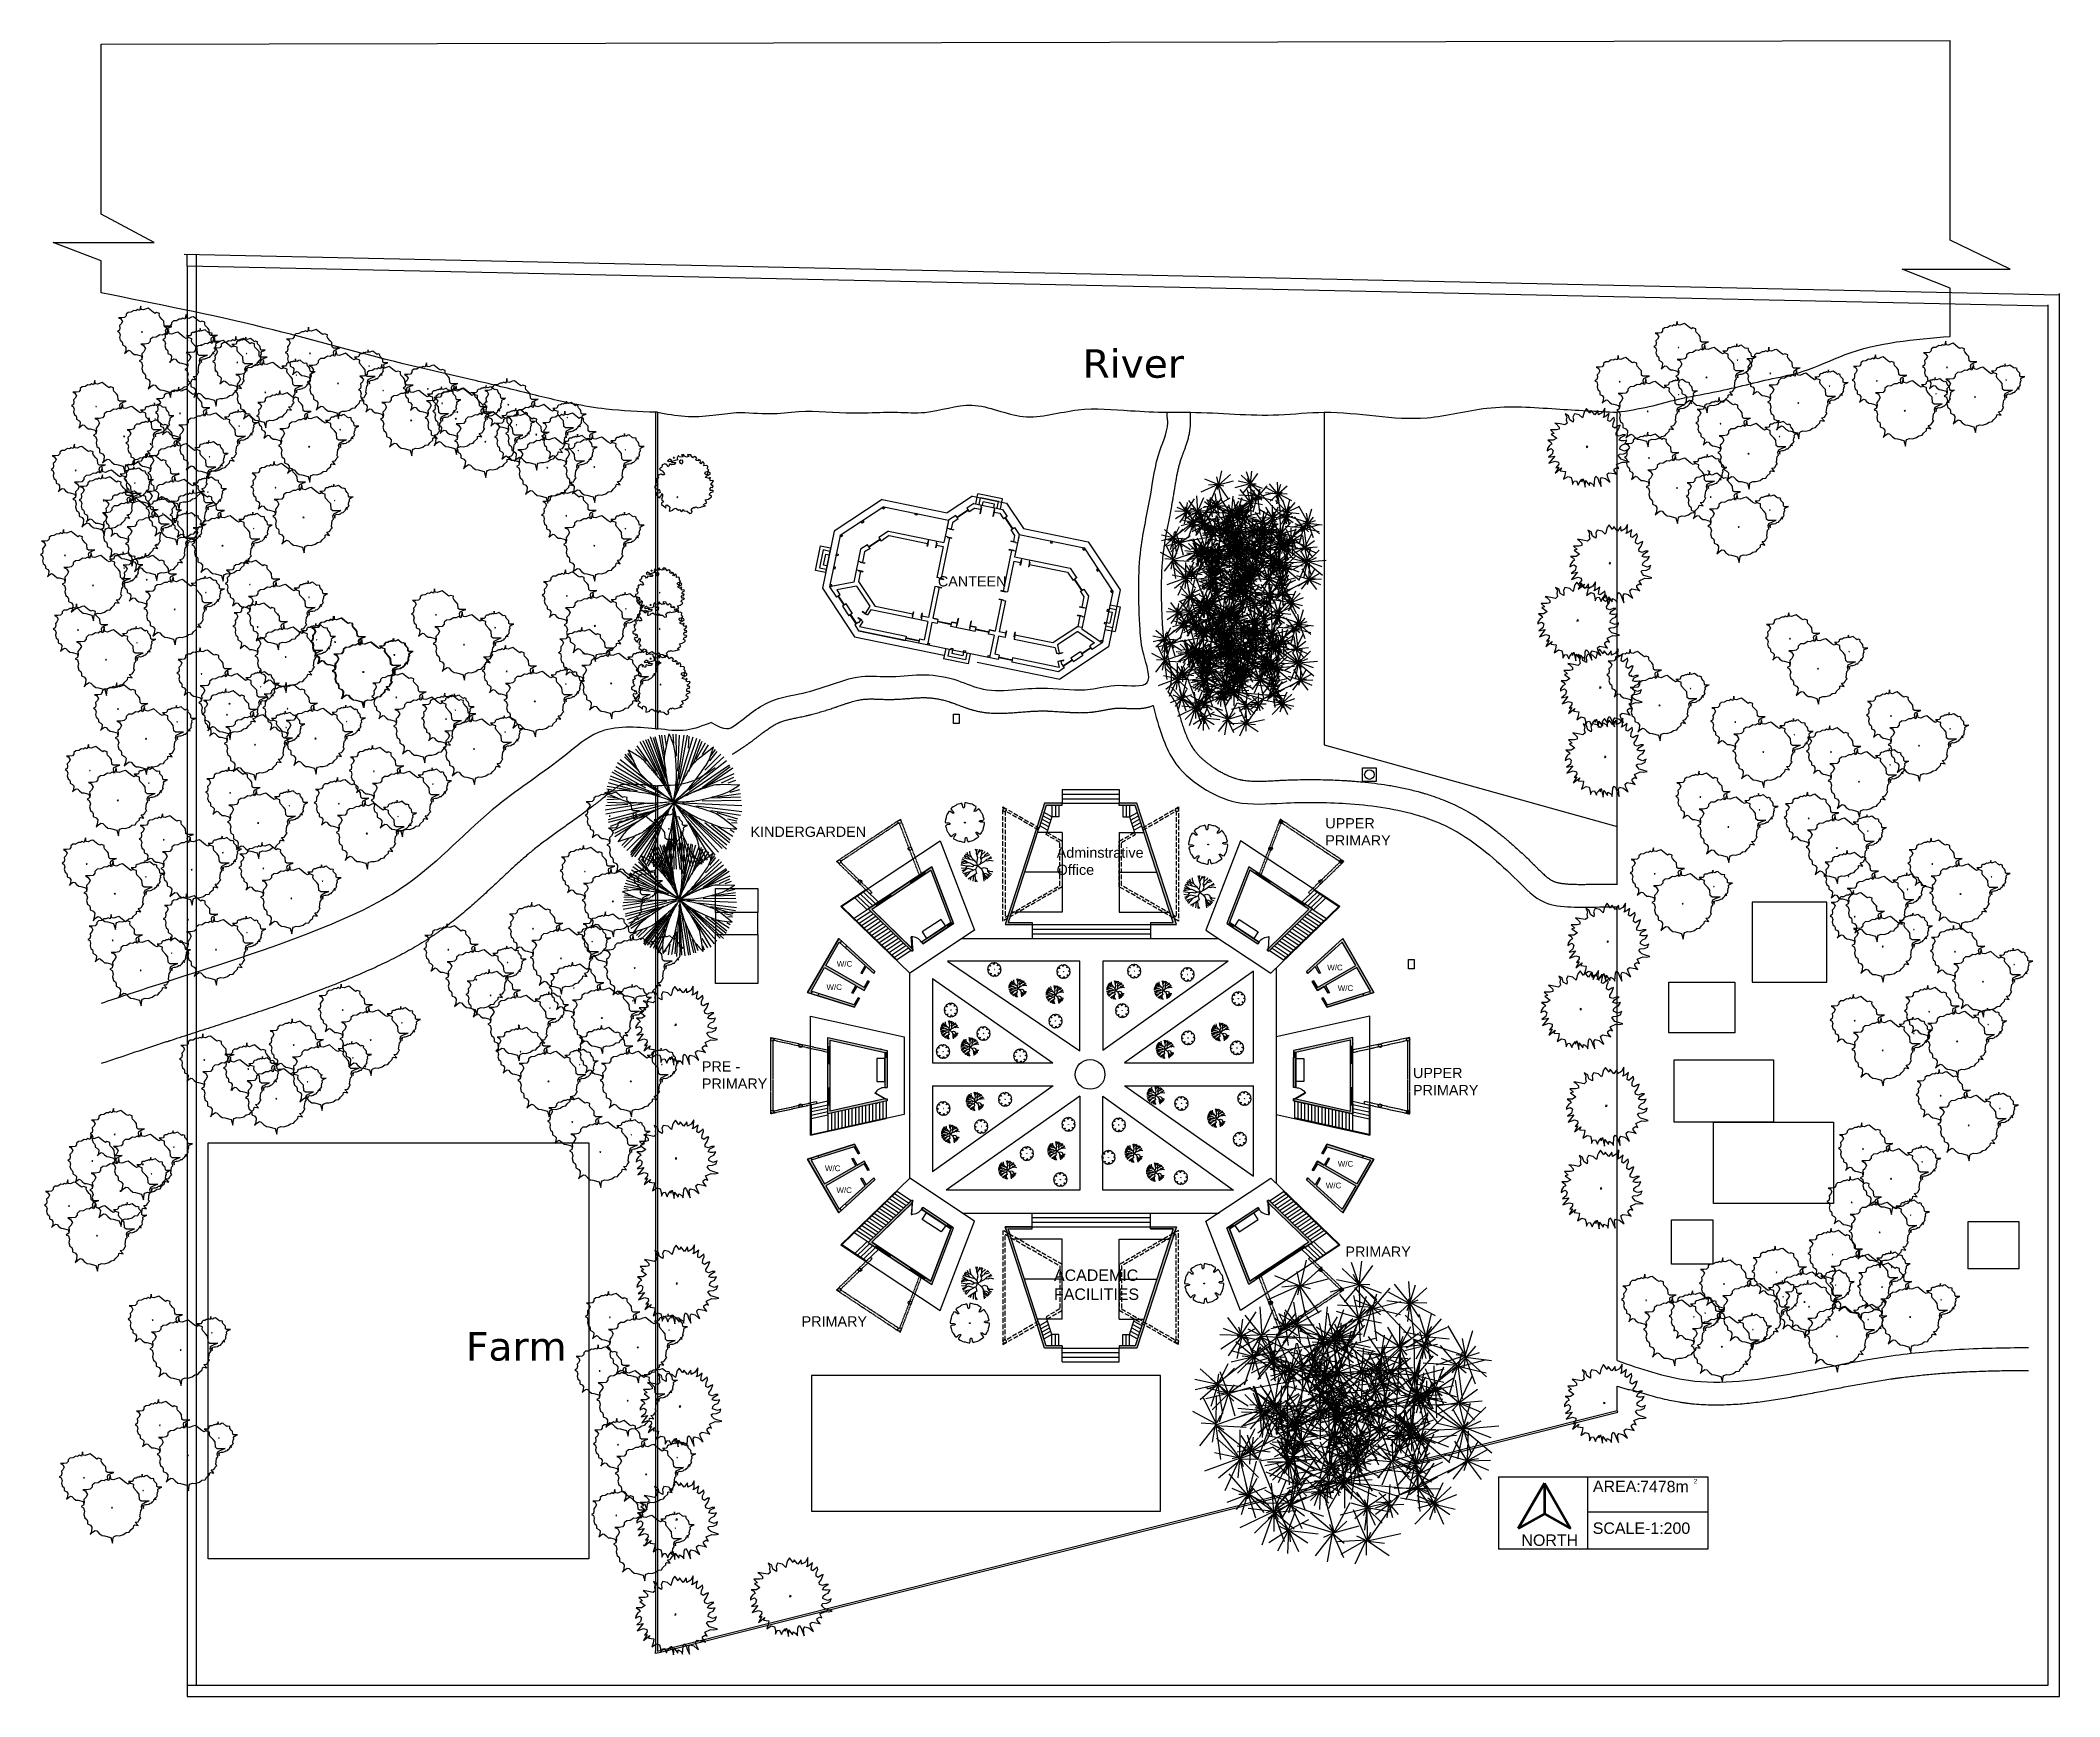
# Model space of a CAD drawing. Header units: millimetres. Extents: x -2023021 to 4454414, y -304659 to 993992.
# Drawn here: x 1481985 to 1658907, y 39635 to 184786 of the extents above; entities that cross this region are included whole.
import ezdxf

# ---------------------------------------------------------------- set-up
doc = ezdxf.new("R2010")
doc.units = ezdxf.units.MM
doc.header["$LTSCALE"] = 10
doc.header["$MEASUREMENT"] = 0
doc.linetypes.add('ACAD_ISO02W100', pattern=[15, 12, -3])
doc.linetypes.add('BANKLINE1', pattern=[5.5, 4, -1.5])
for name, color, linetype in [('COLUMN', 5, 'Continuous'), ('D &W', 26, 'Continuous'), ('zelen', 69, 'Continuous')]:
    doc.layers.add(name, color=color, linetype=linetype)
doc.styles.get("Standard").update_dxf_attribs({"font": 'arial.ttf'})

msp = doc.modelspace()

# ---------------------------------------------------------------- texts
at = {"transparency": 33554687, "attachment_point": 1}
for s, width, insert, char_height in [('{\\fVerdana|b0|i0|c0|p34;River}', 79496, (1573302, 157724), 2500), ('{\\fVerdana|b0|i0|c0|p34;Farm}', 24899.81, (1519271, 71591), 2500), ('SCALE-1:200', 93655.49, (1618001, 54897), 1000), ('NORTH', 10260.59, (1611753, 53847), 1000)]:
    msp.add_mtext_dynamic_manual_height_columns(s, width=width, gutter_width=12.5, heights=[0], dxfattribs=dict(at, insert=insert, char_height=char_height))
at = {"ltscale": 10, "transparency": 33554687, "attachment_point": 1}
for s, width, insert, char_height in [('CANTEEN', 4382.55, (1560623, 137827), 900), ('KINDERGARDEN', 4382.55, (1544208, 115880), 900), ('UPPER \\PPRIMARY', 5240.38, (1594568, 116627), 900), ('Adminstrative Office', 4175.09, (1571031, 114053), 900), ('W/C', 1805.68, (1551764, 104106), 500), ('W/C', 1805.68, (1594739, 103783), 500), ('W/C', 1805.68, (1550860, 102067), 500), ('W/C', 1805.68, (1595656, 101976), 500), ('PRE - PRIMARY', 4617.71, (1539946, 95311), 900), ('UPPER \\PPRIMARY', 5240.38, (1602254, 94741), 900), ('W/C', 1805.68, (1550728, 86186), 500), ('W/C', 1805.68, (1595660, 86578), 500), ('W/C', 1805.68, (1551732, 84270), 500), ('W/C', 1805.68, (1594610, 84683), 500), ('PRIMARY', 4831.2, (1596331, 79084), 900), ('ACADEMIC\\PFACILITIES', 4831.2, (1570799, 77071), 1000), ('PRIMARY', 4831.2, (1548683, 72968), 900)]:
    msp.add_mtext_dynamic_manual_height_columns(s, width=width, gutter_width=1, heights=[0], dxfattribs=dict(at, insert=insert, char_height=char_height))
at = {"linetype": 'BANKLINE1', "transparency": 33554687, "attachment_point": 1}
for s, width, insert, char_height in [('AREA:', 14140.13, (1618016, 58564), 1000), ('7478m', 19850.93, (1622143, 58547), 1000), ('2', 8290.33, (1626851, 58714), 400)]:
    msp.add_mtext_dynamic_manual_height_columns(s, width=width, gutter_width=12.5, heights=[0], dxfattribs=dict(at, insert=insert, char_height=char_height))

# ---------------------------------------------------------------- blocks, each defined once
blk = doc.blocks.new('DADA')
at = {"layer": 'D &W'}
for p, q in [((3991.45, 3694.9), (3991.45, 3695.5)), ((3991.45, 3695.5), (3991.49, 3695.5)), ((3991.45, 3694.9), (3991.49, 3694.9)), ((3991.49, 3694.9), (3991.49, 3695.5)), ((3992.61, 3694.9), (3992.61, 3695.5)), ((3992.65, 3695.5), (3992.61, 3695.5)), ((3992.65, 3694.9), (3992.61, 3694.9)), ((3992.65, 3694.9), (3992.65, 3695.5))]:
    blk.add_line(p, q, dxfattribs=at)
blk = doc.blocks.new('SDAWDA')
at = {"layer": 'D &W'}
h = blk.add_hatch(color=0, dxfattribs=at)
h.dxf.hatch_style = 1
h.paths.add_polyline_path([(3989.8, 3694.9), (3989.76, 3694.9), (3989.76, 3694.86), (3989.8, 3694.86)])
h.paths.add_polyline_path([(3990.96, 3694.86), (3990.96, 3694.9), (3990.92, 3694.9), (3990.92, 3694.86)])
for p, q in [((3989.76, 3694.9), (3990.96, 3694.9)), ((3989.76, 3694.9), (3989.76, 3694.86)), ((3989.76, 3694.86), (3990.96, 3694.86)), ((3989.8, 3694.9), (3989.8, 3694.86)), ((3990.92, 3694.9), (3990.92, 3694.86)), ((3990.96, 3694.9), (3990.96, 3694.86))]:
    blk.add_line(p, q, dxfattribs=at)
blk = doc.blocks.new('ASDAW')
at = {"layer": 'D &W'}
for p, q in [((3995.81, 3694.88), (3995.81, 3695.28)), ((3995.81, 3695.28), (3995.85, 3695.28)), ((3995.85, 3694.88), (3995.81, 3694.88)), ((3995.85, 3694.88), (3995.85, 3695.28)), ((3996.57, 3694.88), (3996.57, 3695.28)), ((3996.61, 3695.28), (3996.57, 3695.28)), ((3996.61, 3694.88), (3996.57, 3694.88)), ((3996.61, 3694.88), (3996.61, 3695.28))]:
    blk.add_line(p, q, dxfattribs=at)
blk = doc.blocks.new('AAAAAA')
at = {"layer": 'D &W'}
for p, q in [((3982.29, 3694.88), (3982.29, 3695.28)), ((3982.29, 3695.28), (3982.33, 3695.28)), ((3982.29, 3694.88), (3982.33, 3694.88)), ((3982.33, 3694.88), (3982.33, 3695.28)), ((3982.95, 3694.88), (3982.95, 3695.28)), ((3982.99, 3695.28), (3982.95, 3695.28)), ((3982.95, 3694.88), (3982.99, 3694.88)), ((3982.99, 3694.88), (3982.99, 3695.28))]:
    blk.add_line(p, q, dxfattribs=at)
blk = doc.blocks.new('ASDA')
h = blk.add_hatch(color=0)
h.dxf.hatch_style = 1
h.paths.add_polyline_path([(3984.23, 3699.56), (3984.19, 3699.56), (3984.19, 3699.52), (3984.23, 3699.52)])
h.paths.add_polyline_path([(3985.35, 3699.52), (3985.35, 3699.56), (3985.31, 3699.56), (3985.31, 3699.52)])
at = {"layer": 'D &W'}
for p, q in [((3984.19, 3699.56), (3985.35, 3699.56)), ((3984.19, 3699.56), (3984.19, 3699.52)), ((3984.19, 3699.52), (3985.35, 3699.52)), ((3984.23, 3699.56), (3984.23, 3699.52)), ((3985.31, 3699.56), (3985.31, 3699.52)), ((3985.35, 3699.56), (3985.35, 3699.52))]:
    blk.add_line(p, q, dxfattribs=at)
blk = doc.blocks.new('12355')
at = {"layer": 'D &W'}
for p, q in [((3982.65, 3699.96), (3982.38, 3700.23)), ((3983.2, 3701.05), (3983.47, 3700.78))]:
    blk.add_line(p, q, dxfattribs=at)
at = {"layer": 'D &W', "rotation": 45}
blk.add_blockref('ASDA', (3781.24, -1733.13), dxfattribs=at)
blk = doc.blocks.new('AAAW')
at = {"layer": 'D &W'}
h = blk.add_hatch(color=256, dxfattribs=at)
h.dxf.hatch_style = 1
h.paths.add_polyline_path([(3980.77, 3695.33), (3980.74, 3695.3), (3980.77, 3695.28), (3980.79, 3695.3)])
h.paths.add_polyline_path([(3981.39, 3694.65), (3981.42, 3694.62), (3981.45, 3694.65), (3981.42, 3694.68)])
at = {"layer": 'COLUMN', "color": 1}
for p, q in [((3980.89, 3695.45), (3980.62, 3695.18)), ((3981.57, 3694.77), (3981.3, 3694.5))]:
    blk.add_line(p, q, dxfattribs=at)
at = {"layer": 'D &W'}
for p, q in [((3981.42, 3694.62), (3980.74, 3695.3)), ((3981.45, 3694.65), (3980.77, 3695.33)), ((3980.79, 3695.3), (3980.77, 3695.28)), ((3981.42, 3694.68), (3981.39, 3694.65)), ((3981.45, 3694.65), (3981.42, 3694.62))]:
    blk.add_line(p, q, dxfattribs=at)
blk = doc.blocks.new('asdawd')
at = {"color": 3, "linetype": 'BANKLINE1', "ltscale": 0.2}
for p, q in [((4114.23, 3769.4), (4112.35, 3767.53)), ((4114.23, 3769.4), (4117.29, 3769.4)), ((4117.29, 3769.4), (4119.17, 3767.53)), ((4106.55, 3767.53), (4102.97, 3763.95)), ((4106.55, 3767.53), (4112.35, 3767.53)), ((4119.17, 3767.53), (4124.97, 3767.53)), ((4124.97, 3767.53), (4128.55, 3763.95)), ((4102.97, 3763.95), (4102.97, 3758.85)), ((4128.55, 3763.95), (4128.55, 3758.85)), ((4102.97, 3758.85), (4106.57, 3755.24)), ((4128.55, 3758.85), (4124.95, 3755.24)), ((4106.57, 3755.24), (4124.95, 3755.24))]:
    blk.add_line(p, q, dxfattribs=at)
for p, q in [((4114.48, 3768.8), (4113.95, 3768.28)), ((4114.48, 3768.8), (4117.05, 3768.8)), ((4116.86, 3769.7), (4114.66, 3769.7)), ((4114.66, 3768.8), (4114.66, 3769.7)), ((4116.56, 3769.4), (4114.96, 3769.4)), ((4114.96, 3768.8), (4114.96, 3769.4)), ((4116.26, 3769.1), (4115.26, 3769.1)), ((4115.26, 3768.8), (4115.26, 3769.1)), ((4116.26, 3768.8), (4116.26, 3769.1)), ((4116.56, 3768.8), (4116.56, 3769.4)), ((4116.86, 3768.8), (4116.86, 3769.7)), ((4117.05, 3768.8), (4117.57, 3768.28)), ((4106.8, 3766.93), (4103.57, 3763.7)), ((4106.8, 3766.93), (4112.6, 3766.93)), ((4113.13, 3767.46), (4112.6, 3766.93)), ((4112.6, 3766.93), (4112.6, 3766.19)), ((4112.6, 3766.72), (4112.6, 3764.93)), ((4113.4, 3767.19), (4112.98, 3766.77)), ((4112.98, 3766.77), (4112.98, 3766.23)), ((4114.63, 3768.42), (4114.22, 3768.01)), ((4114.63, 3768.42), (4115.16, 3768.42)), ((4116.36, 3768.42), (4116.89, 3768.42)), ((4116.89, 3768.42), (4117.3, 3768.01)), ((4118.12, 3767.19), (4118.54, 3766.77)), ((4118.39, 3767.46), (4118.92, 3766.93)), ((4118.54, 3766.77), (4118.54, 3766.23)), ((4118.92, 3766.93), (4124.72, 3766.93)), ((4118.92, 3766.93), (4118.92, 3766.19)), ((4118.92, 3766.72), (4118.92, 3764.93)), ((4124.72, 3766.93), (4127.95, 3763.7)), ((4107.63, 3764.93), (4106.91, 3764.2)), ((4107.63, 3764.93), (4112.6, 3764.93)), ((4112.6, 3765.47), (4112.6, 3764.93)), ((4112.98, 3765.43), (4112.98, 3764.55)), ((4118.54, 3765.43), (4118.54, 3764.55)), ((4118.92, 3765.47), (4118.92, 3764.93)), ((4118.92, 3764.93), (4123.89, 3764.93)), ((4123.89, 3764.93), (4124.62, 3764.2)), ((4103.57, 3763.7), (4103.57, 3759.1)), ((4106.09, 3763.38), (4105.57, 3762.87)), ((4107.79, 3764.55), (4107.18, 3763.94)), ((4107.79, 3764.55), (4111.2, 3764.55)), ((4112, 3764.55), (4112.6, 3764.55)), ((4112.6, 3764.55), (4112.6, 3761.8)), ((4112.98, 3764.55), (4112.98, 3761.8)), ((4118.54, 3764.55), (4118.54, 3761.8)), ((4118.92, 3764.55), (4119.52, 3764.55)), ((4118.92, 3764.55), (4118.92, 3761.8)), ((4120.32, 3764.55), (4123.74, 3764.55)), ((4123.74, 3764.55), (4124.35, 3763.94)), ((4125.44, 3763.38), (4125.95, 3762.87)), ((4127.95, 3763.7), (4127.95, 3759.1)), ((4105.57, 3762.87), (4105.57, 3759.93)), ((4106.36, 3763.12), (4105.95, 3762.71)), ((4105.95, 3762.71), (4105.95, 3761.8)), ((4125.17, 3763.12), (4125.57, 3762.71)), ((4125.57, 3762.71), (4125.57, 3761.8)), ((4125.95, 3762.87), (4125.95, 3759.93)), ((4127.95, 3762.5), (4128.85, 3762.5)), ((4127.95, 3762.2), (4128.55, 3762.2)), ((4127.95, 3761.9), (4128.25, 3761.9)), ((4128.25, 3761.9), (4128.25, 3760.9)), ((4128.55, 3762.2), (4128.55, 3760.6)), ((4128.85, 3762.5), (4128.85, 3760.3)), ((4105.57, 3759.93), (4103.57, 3759.1)), ((4105.86, 3759.63), (4104.24, 3758.96)), ((4105.86, 3759.63), (4107.36, 3758.14)), ((4105.95, 3761), (4105.95, 3760.08)), ((4105.95, 3760.08), (4107.81, 3758.22)), ((4112.6, 3761), (4112.6, 3758.22)), ((4112.98, 3761), (4112.98, 3758.22)), ((4118.54, 3761), (4118.54, 3758.22)), ((4118.92, 3761), (4118.92, 3758.22)), ((4125.57, 3760.08), (4123.71, 3758.22)), ((4125.66, 3759.63), (4124.16, 3758.14)), ((4125.57, 3761), (4125.57, 3760.08)), ((4125.66, 3759.63), (4127.28, 3758.96)), ((4125.95, 3759.93), (4127.95, 3759.1)), ((4127.95, 3760.9), (4128.25, 3760.9)), ((4127.95, 3760.6), (4128.55, 3760.6)), ((4127.95, 3760.3), (4128.85, 3760.3)), ((4103.57, 3759.1), (4104.33, 3758.34)), ((4104.24, 3758.96), (4104.59, 3758.61)), ((4105.27, 3757.93), (4105.98, 3757.22)), ((4107.36, 3758.14), (4107.08, 3757.45)), ((4107.51, 3757.84), (4107.31, 3757.36)), ((4112.6, 3757.84), (4107.51, 3757.84)), ((4111.2, 3758.22), (4107.81, 3758.22)), ((4112.6, 3758.22), (4112, 3758.22)), ((4112.6, 3757.84), (4112.6, 3756.22)), ((4113.47, 3758.22), (4112.98, 3758.22)), ((4112.98, 3758.22), (4113.47, 3758.22)), ((4113.47, 3757.84), (4112.98, 3757.84)), ((4112.98, 3757.84), (4112.98, 3755.84)), ((4115.16, 3758.22), (4114.67, 3758.22)), ((4114.67, 3758.22), (4115.16, 3758.22)), ((4116.85, 3757.84), (4114.67, 3757.84)), ((4116.85, 3758.22), (4116.36, 3758.22)), ((4116.36, 3758.22), (4116.85, 3758.22)), ((4118.54, 3758.22), (4118.05, 3758.22)), ((4118.05, 3758.22), (4118.54, 3758.22)), ((4118.54, 3757.84), (4118.05, 3757.84)), ((4118.54, 3757.84), (4118.54, 3755.84)), ((4119.52, 3758.22), (4118.92, 3758.22)), ((4119.52, 3757.84), (4118.92, 3757.84)), ((4118.92, 3757.84), (4118.92, 3756.22)), ((4123.71, 3758.22), (4120.32, 3758.22)), ((4124.01, 3757.84), (4120.32, 3757.84)), ((4124.01, 3757.84), (4124.21, 3757.36)), ((4124.16, 3758.14), (4124.44, 3757.45)), ((4126.25, 3757.93), (4125.54, 3757.22)), ((4127.28, 3758.96), (4126.93, 3758.61)), ((4127.95, 3759.1), (4127.2, 3758.34)), ((4105, 3757.66), (4105.71, 3756.96)), ((4106.39, 3756.28), (4106.82, 3755.84)), ((4106.66, 3756.55), (4106.69, 3756.52)), ((4106.81, 3756.81), (4106.69, 3756.52)), ((4107.04, 3756.71), (4106.84, 3756.22)), ((4106.84, 3756.22), (4111, 3756.22)), ((4112.2, 3756.22), (4112.6, 3756.22)), ((4119.32, 3756.22), (4118.92, 3756.22)), ((4124.68, 3756.22), (4120.52, 3756.22)), ((4124.48, 3756.71), (4124.68, 3756.22)), ((4125.13, 3756.28), (4124.7, 3755.84)), ((4124.71, 3756.81), (4124.83, 3756.52)), ((4124.86, 3756.55), (4124.83, 3756.52)), ((4126.52, 3757.66), (4125.81, 3756.96)), ((4119.32, 3755.84), (4106.82, 3755.84)), ((4106.82, 3755.84), (4111, 3755.84)), ((4114.62, 3755.84), (4114.62, 3754.94)), ((4116.82, 3754.94), (4114.62, 3754.94)), ((4114.92, 3755.84), (4114.92, 3755.24)), ((4116.52, 3755.24), (4114.92, 3755.24)), ((4115.22, 3755.84), (4115.22, 3755.54)), ((4116.22, 3755.54), (4115.22, 3755.54)), ((4116.22, 3755.84), (4116.22, 3755.54)), ((4116.52, 3755.84), (4116.52, 3755.24)), ((4116.82, 3755.84), (4116.82, 3754.94)), ((4124.7, 3755.84), (4120.52, 3755.84))]:
    blk.add_line(p, q)
at = {"layer": 'COLUMN'}
for points in [[(4106.91, 3766.82), (4106.8, 3766.72), (4106.7, 3766.82), (4106.8, 3766.93)], [(4109.78, 3766.78), (4109.63, 3766.78), (4109.63, 3766.93), (4109.78, 3766.93)], [(4121.75, 3766.78), (4121.9, 3766.78), (4121.9, 3766.93), (4121.75, 3766.93)], [(4124.61, 3766.82), (4124.72, 3766.72), (4124.83, 3766.82), (4124.72, 3766.93)], [(4105.35, 3765.26), (4105.24, 3765.15), (4105.13, 3765.26), (4105.24, 3765.37)], [(4126.18, 3765.26), (4126.28, 3765.15), (4126.39, 3765.26), (4126.28, 3765.37)], [(4103.78, 3763.7), (4103.68, 3763.59), (4103.57, 3763.7), (4103.68, 3763.8)], [(4127.74, 3763.7), (4127.85, 3763.59), (4127.95, 3763.7), (4127.85, 3763.8)], [(4103.72, 3761.9), (4103.57, 3761.9), (4103.57, 3762.05), (4103.72, 3762.05)], [(4127.8, 3761.9), (4127.95, 3761.9), (4127.95, 3762.05), (4127.8, 3762.05)], [(4103.72, 3760.9), (4103.57, 3760.9), (4103.57, 3760.75), (4103.72, 3760.75)], [(4127.8, 3760.9), (4127.95, 3760.9), (4127.95, 3760.75), (4127.8, 3760.75)], [(4103.72, 3759.31), (4103.57, 3759.31), (4103.57, 3759.16), (4103.72, 3759.16)], [(4127.8, 3759.31), (4127.95, 3759.31), (4127.95, 3759.16), (4127.8, 3759.16)], [(4112.98, 3755.99), (4113.13, 3755.99), (4113.13, 3755.84), (4112.98, 3755.84)], [(4115.07, 3755.99), (4115.22, 3755.99), (4115.22, 3755.84), (4115.07, 3755.84)], [(4116.22, 3755.99), (4116.37, 3755.99), (4116.37, 3755.84), (4116.22, 3755.84)], [(4118.39, 3755.99), (4118.54, 3755.99), (4118.54, 3755.84), (4118.39, 3755.84)]]:
    blk.add_lwpolyline(points, close=True, dxfattribs=at)
at = {"layer": 'D &W'}
for p, q in [((4115.16, 3768.64), (4115.16, 3768.8)), ((4116.36, 3768.64), (4116.36, 3768.8)), ((4111.24, 3764.74), (4111.24, 3764.93)), ((4111.96, 3764.74), (4111.96, 3764.93)), ((4112.79, 3766.19), (4112.6, 3766.19)), ((4112.79, 3765.47), (4112.6, 3765.47)), ((4118.73, 3766.19), (4118.92, 3766.19)), ((4118.73, 3765.47), (4118.92, 3765.47)), ((4119.56, 3764.74), (4119.56, 3764.93)), ((4120.28, 3764.74), (4120.28, 3764.93)), ((4105.76, 3761.8), (4105.57, 3761.8)), ((4112.79, 3761.8), (4112.6, 3761.8)), ((4118.73, 3761.8), (4118.92, 3761.8)), ((4125.76, 3761.8), (4125.95, 3761.8)), ((4105.76, 3761), (4105.57, 3761)), ((4112.79, 3761), (4112.6, 3761)), ((4118.73, 3761), (4118.92, 3761)), ((4125.57, 3760.08), (4125.95, 3760.08)), ((4125.76, 3761), (4125.95, 3761)), ((4111.2, 3758.22), (4111.2, 3757.84)), ((4112, 3758.22), (4112, 3757.84)), ((4113.47, 3757.84), (4113.47, 3758.22)), ((4114.67, 3757.84), (4114.67, 3758.22)), ((4115.16, 3757.84), (4115.16, 3758.22)), ((4116.36, 3757.84), (4116.36, 3758.22)), ((4116.85, 3757.84), (4116.85, 3758.22)), ((4118.05, 3757.84), (4118.05, 3758.22)), ((4119.52, 3758.22), (4119.52, 3757.84)), ((4120.32, 3758.22), (4120.32, 3757.84)), ((4106.92, 3756.76), (4107.04, 3756.71)), ((4107.19, 3757.41), (4107.31, 3757.36)), ((4111, 3756.22), (4111, 3755.84)), ((4112.2, 3756.22), (4112.2, 3755.84)), ((4119.32, 3756.22), (4119.32, 3755.84)), ((4120.52, 3756.22), (4120.52, 3755.84)), ((4124.34, 3757.41), (4124.21, 3757.36)), ((4124.6, 3756.76), (4124.48, 3756.71))]:
    blk.add_line(p, q, dxfattribs=at)
at = {"layer": 'COLUMN'}
for p in [(123.71, 63.16), (125.09, 61.77)]:
    blk.add_blockref('AAAW', p, dxfattribs=at)
at = {"layer": 'COLUMN', "xscale": -1}
for p in [(8107.81, 63.16), (8106.43, 61.77)]:
    blk.add_blockref('AAAW', p, dxfattribs=at)
at = {"layer": 'D &W', "xscale": -1}
for name, p, rotation in [('DADA', (123.71, 7463.53), 180), ('ASDAW', (417.92, -230.39), 270), ('ASDAW', (123.71, 7459.61), 180), ('ASDAW', (410.88, -234.82), 270), ('ASDAW', (417.92, -234.82), 270), ('AAAAAA', (2234.94, -1336.36), 292.4999999999961)]:
    blk.add_blockref(name, p, dxfattribs=dict(at, rotation=rotation))
at = {"layer": 'D &W'}
for name, p in [('12355', (130.75, 67.23)), ('12355', (123.71, 63.16)), ('SDAWDA', (123.71, 63.16)), ('DADA', (123.71, 63.16)), ('SDAWDA', (127.09, 63.16)), ('ASDAW', (123.71, 63.16)), ('SDAWDA', (129.56, 61.16))]:
    blk.add_blockref(name, p, dxfattribs=at)
at = {"layer": 'D &W', "xscale": -1}
for name, p in [('12355', (8100.77, 67.23)), ('12355', (8107.81, 63.16)), ('ASDAW', (8107.81, 63.16)), ('SDAWDA', (8101.97, 61.16))]:
    blk.add_blockref(name, p, dxfattribs=at)
at = {"layer": 'D &W'}
for name, p, rotation in [('ASDAW', (7813.61, -230.39), 90.00000000000001), ('ASDAW', (8107.81, 7459.61), 180), ('ASDAW', (7813.61, -234.82), 90.00000000000001), ('ASDAW', (7820.64, -234.82), 90.00000000000001), ('AAAAAA', (5996.58, -1336.36), 67.50000000000391)]:
    blk.add_blockref(name, p, dxfattribs=dict(at, rotation=rotation))
blk = doc.blocks.new('z_96')
at = {"color": 86, "linetype": 'Continuous'}
for p, q in [((-282, 143), (-440, 264)), ((-279, 140), (-327, 271)), ((-280, 150), (-254, 304)), ((-277, 144), (-209, 319)), ((-276, 141), (-147, 221)), ((-10, 183), (-130, 223)), ((2, 182), (-93, 262)), ((-2, 184), (-55, 292)), ((1, 182), (29, 300)), ((4, 189), (59, 265)), ((6, 185), (92, 285)), ((396, 95), (439, 246)), ((-283, 139), (-471, 115)), ((-292, 134), (-431, 180)), ((-279, 142), (-398, 17)), ((-286, 137), (-375, 92)), ((-278, 140), (-313, -1)), ((-279, 135), (-307, 100)), ((-280, 150), (-304, 174)), ((-278, 131), (-222, 40)), ((-277, 137), (-129, 19)), ((-263, 140), (-131, 114)), ((-260, 142), (-98, 156)), ((-6, 186), (-100, 114)), ((-5, 182), (-87, 72)), ((-1, 185), (126, 194)), ((2, 183), (70, 78)), ((10, 182), (88, 115)), ((393, 90), (285, 153)), ((393, 90), (354, 209)), ((393, 90), (479, 182)), ((393, 90), (515, 124)), ((-75, -25), (-112, 38)), ((-72, -35), (-42, 65)), ((164, -90), (143, 12)), ((163, -89), (239, 8)), ((393, 90), (274, 50)), ((393, 90), (294, 12)), ((391, 83), (363, 42)), ((393, 90), (494, 13)), ((393, 90), (517, 64)), ((393, 90), (443, -26)), ((409, 93), (456, 89)), ((-237, -199), (-267, -22)), ((-234, -202), (-196, -41)), ((-75, -39), (-157, -75)), ((-74, -33), (-152, -41)), ((-65, -33), (-136, -11)), ((-76, -36), (-103, -106)), ((-80, -29), (-90, -20)), ((-73, -35), (-72, -112)), ((-70, -40), (-38, -103)), ((-70, -41), (4, -57)), ((-68, -28), (-56, -19)), ((167, -95), (37, -175)), ((161, -92), (74, -95)), ((159, -86), (86, -29)), ((164, -102), (119, -171)), ((163, -86), (138, -56)), ((164, -93), (157, -141)), ((160, -93), (268, -148)), ((164, -92), (234, -170)), ((165, -92), (296, -74)), ((167, -88), (276, -25)), ((167, -91), (187, -100)), ((167, -104), (188, -213)), ((168, -88), (194, -72)), ((-237, -199), (-392, -169)), ((-242, -196), (-391, -241)), ((-242, -199), (-330, -310)), ((-246, -194), (-283, -164)), ((-241, -202), (-259, -277)), ((-242, -202), (-48, -207)), ((-236, -201), (-139, -307)), ((-231, -196), (-205, -162)), ((-231, -206), (-147, -236))]:
    blk.add_line(p, q, dxfattribs=at)
at = {"color": 251, "linetype": 'Continuous'}
for p, q in [((-18, -6), (-275, 142)), ((-5, -3), (1, 176)), ((0, 0), (389, 84)), ((-10, -6), (-236, -205)), ((-16, -6), (-75, -37)), ((-5, -19), (164, -92))]:
    blk.add_line(p, q, dxfattribs=at)
blk = doc.blocks.new('сосна 1')
for p, rotation in [((318, 388), 121.1570021628385), ((-413, 387), 205.4822314301707), ((-137, 361), 177.7388340989747), ((-117, 122), 55.05972244949476), ((-351, 122), 257.3134436407499), ((-143, -5), 121.1570021628385), ((286, 9), 60.73020616460848), ((-343, -102), 57.88453704712605), ((-274, 161), 177.7388340989747), ((234, -65), 73.86762904044271), ((174, 17), 349.7944254651076), ((327, 46), 177.7388340989747), ((-502, -282), 279.7984529833926), ((-175, -367), 63.19571700542104), ((98, -5), 177.7388340989747), ((-49, -394), 342.5348703671633), ((261, -459), 13.7229345296671)]:
    blk.add_blockref('z_96', p, dxfattribs=dict(rotation=rotation))
blk = doc.blocks.new('K12-2')
at = {"linetype": 'Continuous'}
for p, q in [((-110, 204), (-131, 190)), ((-131, 190), (-126, 183)), ((-126, 183), (-105, 186)), ((-111, 200), (-111, 200)), ((-95, 193), (-111, 200)), ((-105, 186), (-95, 193)), ((-88, 186), (-98, 177)), ((-98, 177), (-64, 176)), ((-67, 191), (-88, 186)), ((-76, 221), (-84, 215)), ((-84, 215), (-73, 214)), ((-64, 176), (-76, 160)), ((-73, 214), (-72, 220)), ((-48, 198), (-67, 191)), ((-44, 232), (-50, 213)), ((-50, 213), (-48, 198)), ((-39, 233), (-44, 232)), ((-36, 222), (-39, 233)), ((-7, 220), (-36, 222)), ((-21, 195), (-36, 184)), ((-36, 184), (-28, 170)), ((-28, 170), (-13, 164)), ((-4, 192), (-21, 195)), ((3, 240), (-16, 239)), ((-16, 239), (-3, 230)), ((-13, 164), (-5, 177)), ((-3, 230), (-7, 220)), ((-5, 177), (-4, 192)), ((8, 228), (3, 240)), ((27, 221), (8, 228)), ((49, 227), (27, 221)), ((37, 243), (33, 236)), ((33, 236), (49, 227)), ((63, 240), (37, 243)), ((60, 238), (63, 240)), ((78, 215), (60, 238)), ((93, 225), (78, 215)), ((105, 218), (93, 225)), ((104, 199), (111, 208)), ((107, 192), (104, 199)), ((111, 208), (105, 218)), ((128, 190), (107, 192)), ((138, 196), (122, 201)), ((122, 201), (128, 190)), ((136, 170), (144, 183)), ((145, 166), (136, 170)), ((144, 183), (138, 196)), ((157, 181), (145, 166)), ((167, 178), (157, 181)), ((172, 164), (167, 178)), ((-220, 40), (-228, 34)), ((-228, 34), (-219, 30)), ((-219, 30), (-226, 13)), ((-226, 13), (-219, 8)), ((-210, 44), (-220, 40)), ((-219, 8), (-213, -6)), ((-206, 74), (-214, 62)), ((-214, 62), (-207, 54)), ((-207, 54), (-210, 44)), ((-201, 70), (-206, 74)), ((-195, 75), (-201, 70)), ((-192, 128), (-198, 124)), ((-198, 124), (-192, 115)), ((-187, 79), (-195, 75)), ((-182, 133), (-192, 128)), ((-192, 115), (-186, 112)), ((-182, 78), (-187, 79)), ((-186, 112), (-175, 107)), ((-175, 145), (-182, 133)), ((-176, 74), (-182, 78)), ((-168, 159), (-178, 153)), ((-178, 153), (-177, 150)), ((-177, 150), (-175, 145)), ((-169, 73), (-176, 74)), ((-175, 107), (-161, 90)), ((-162, 73), (-169, 73)), ((-160, 163), (-168, 159)), ((-157, 80), (-162, 73)), ((-161, 90), (-157, 80)), ((-154, 166), (-160, 163)), ((-147, 162), (-154, 166)), ((-137, 159), (-147, 162)), ((-128, 141), (-137, 159)), ((-120, 146), (-128, 141)), ((-114, 163), (-120, 146)), ((-96, 158), (-114, 163)), ((-76, 160), (-96, 158)), ((6, 4), (0, 0)), ((0, 0), (2, -5)), ((5, -3), (8, 1)), ((170, 147), (172, 164)), ((195, 151), (170, 147)), ((176, 85), (184, 98)), ((189, 74), (176, 85)), ((182, 51), (195, 65)), ((184, 52), (182, 51)), ((184, 98), (205, 103)), ((204, 44), (184, 52)), ((205, 77), (189, 74)), ((202, 142), (195, 151)), ((195, 65), (204, 67)), ((201, 90), (198, 82)), ((198, 82), (205, 77)), ((200, 123), (202, 142)), ((211, 112), (200, 123)), ((207, 97), (201, 90)), ((204, 67), (223, 79)), ((211, 42), (204, 44)), ((205, 103), (211, 112)), ((222, 90), (207, 97)), ((225, 51), (211, 42)), ((218, 29), (225, 51)), ((229, 23), (218, 29)), ((223, 79), (222, 90)), ((225, -3), (235, 5)), ((243, 27), (229, 23)), ((235, 5), (249, 19)), ((249, 19), (243, 27)), ((-225, -19), (-236, -22)), ((-236, -22), (-236, -36)), ((-236, -36), (-225, -43)), ((-220, -76), (-226, -87)), ((-226, -87), (-211, -107)), ((-213, -6), (-225, -19)), ((-225, -43), (-216, -45)), ((-205, -78), (-220, -76)), ((-216, -45), (-213, -58)), ((-213, -58), (-201, -48)), ((-211, -107), (-196, -117)), ((-194, -74), (-205, -78)), ((-201, -48), (-200, -52)), ((-200, -52), (-194, -74)), ((-196, -117), (-191, -102)), ((-191, -102), (-182, -95)), ((-172, -103), (-183, -130)), ((-183, -130), (-171, -140)), ((-181, -159), (-183, -172)), ((-182, -95), (-180, -82)), ((-164, -150), (-181, -159)), ((-180, -82), (-172, -88)), ((-172, -88), (-172, -103)), ((-171, -140), (-164, -150)), ((2, -5), (5, -3)), ((165, -178), (175, -167)), ((175, -167), (194, -158)), ((181, -134), (207, -128)), ((194, -158), (181, -134)), ((207, -128), (226, -114)), ((217, -94), (220, -81)), ((233, -101), (217, -94)), ((220, -81), (229, -73)), ((221, -41), (229, -30)), ((223, -56), (221, -41)), ((243, -58), (223, -56)), ((235, -16), (225, -3)), ((226, -114), (232, -110)), ((229, -30), (241, -33)), ((229, -73), (237, -72)), ((232, -110), (233, -101)), ((247, -16), (235, -16)), ((237, -72), (249, -65)), ((241, -33), (247, -16)), ((249, -65), (243, -58)), ((-183, -172), (-162, -187)), ((-162, -187), (-145, -203)), ((-145, -187), (-139, -177)), ((-145, -203), (-145, -187)), ((-139, -177), (-124, -183)), ((-124, -183), (-114, -196)), ((-114, -196), (-118, -228)), ((-118, -228), (-103, -226)), ((-103, -226), (-88, -220)), ((-88, -220), (-85, -212)), ((-85, -212), (-63, -202)), ((-63, -202), (-60, -206)), ((-60, -206), (-41, -219)), ((-41, -219), (-32, -215)), ((-32, -215), (-15, -233)), ((-15, -233), (1, -214)), ((1, -214), (3, -226)), ((3, -226), (32, -228)), ((32, -228), (53, -247)), ((53, -247), (70, -243)), ((64, -218), (73, -208)), ((72, -232), (64, -218)), ((70, -243), (72, -232)), ((73, -208), (87, -196)), ((87, -196), (94, -200)), ((94, -200), (104, -192)), ((104, -192), (120, -200)), ((120, -200), (143, -194)), ((143, -194), (150, -193)), ((150, -193), (183, -185)), ((183, -185), (165, -178))]:
    blk.add_line(p, q, dxfattribs=at)
blk = doc.blocks.new('*U16')
for points in [[(0, 1540.256), (-77.4954, 1428.4452), (-106.5784, 1341.501), (-135.636, 1217.295), (-155.0162, 1167.6126), (-280.9748, 1291.8186), (-474.7514, 1329.0804), (-532.892, 1204.8744), (-513.5118, 1105.5096), (-523.1892, 1006.1194), (-658.8506, 1093.089), (-707.2884, 1254.5568), (-842.9244, 1329.0804), (-775.1064, 1204.8744), (-794.4866, 1093.089), (-765.429, 968.8576), (-852.6272, 894.334), (-1036.701, 931.5958), (-1249.8832, 968.8576), (-1191.7426, 931.5958), (-1075.4614, 807.3898), (-1075.4614, 720.4456), (-1182.0398, 695.6044), (-1414.5768, 695.6044), (-1269.238, 558.9524), (-1385.5192, 534.1112), (-1172.3624, 372.6434), (-1307.9984, 285.6992), (-1521.1552, 285.6992), (-1414.5768, 223.5962), (-1366.139, 136.652), (-1453.3372, 86.9442), (-1540.5354, -37.2618), (-1550.2382, -124.206), (-1501.775, -86.9442), (-1385.5192, -37.2618), (-1307.9984, -111.7854), (-1346.7588, -260.8326), (-1501.775, -385.064), (-1249.8832, -335.3816), (-1482.3948, -621.0554), (-1230.503, -534.1112), (-1104.5444, -571.373), (-1094.8416, -658.3172), (-1201.42, -794.9692), (-1094.8416, -770.128), (-1230.503, -1006.1194), (-978.5858, -807.3898), (-1036.701, -919.1752), (-823.5442, -944.0164), (-852.6272, -1105.4842), (-901.065, -1254.5568), (-726.6686, -1142.746), (-600.71, -1180.0078), (-561.9496, -1316.6598), (-552.2722, -1465.707), (-484.4542, -1329.0804), (-397.2306, -1316.6598), (-319.7352, -1490.5482), (-280.9748, -1391.1834), (-174.3964, -1254.5568), (-174.3964, -1353.9216), (-125.9586, -1229.7156), (-48.4378, -1565.0718), (-29.0576, -1304.2392), (116.2812, -1502.9688), (135.6614, -1378.7628), (251.9172, -1440.8658), (310.0578, -1540.2306), (329.438, -1217.295), (377.8758, -1130.3254), (445.6938, -1204.8744), (494.157, -1341.501), (581.3552, -1540.2306), (552.2722, -1254.5568), (600.71, -1180.0078), (755.7516, -1217.295), (891.3876, -1329.0804), (939.8254, -1366.3422), (842.9498, -1180.0078), (813.8668, -1055.8018), (891.3876, -993.6988), (1114.2472, -1030.9606), (1211.1228, -1068.2224), (1094.867, -919.1752), (1094.867, -857.0722), (1182.0652, -794.9692), (1278.9408, -832.231), (1191.7426, -670.7378), (1414.6022, -571.373), (1540.5608, -583.7936), (1685.8996, -558.9524), (1521.1806, -509.27), (1375.8418, -459.5876), (1317.7012, -397.4846), (1259.5606, -310.515), (1308.0238, -260.8326), (1472.7174, -248.412), (1608.3788, -186.309), (1637.4364, -74.5236)], [(1647.1392, -74.5236), (1511.4778, -136.6266), (1433.9824, -111.7854), (1317.7012, -62.103), (1327.404, 24.8412), (1404.8994, 99.3648), (1521.1806, 149.0726), (1598.676, 285.6992), (1482.4202, 260.858), (1385.5192, 260.858), (1298.321, 285.6992), (1366.139, 397.4846), (1472.7174, 459.5876), (1540.5608, 496.8494), (1424.2796, 496.8494), (1298.321, 447.167), (1182.0652, 484.4288), (1172.3624, 571.3984), (1259.5606, 695.6044), (1327.404, 881.9134), (1259.5606, 857.0722), (1123.9246, 770.128), (1046.4038, 819.8104), (1056.1066, 956.437), (1114.2472, 1080.6684), (1094.867, 1192.4538), (1017.3462, 1117.9302), (920.4452, 1030.9606), (852.6272, 1068.2478), (862.33, 1167.6126), (901.0904, 1341.501), (794.512, 1254.5568), (678.2308, 1192.4538), (716.9912, 1291.8186), (726.6686, 1552.6766), (629.793, 1378.7628), (474.7768, 1291.8186), (455.3966, 1465.7324), (329.438, 1291.8186), (184.0992, 1465.7324), (135.6614, 1353.9216), (0, 1540.256)]]:
    blk.add_lwpolyline(points)
blk.add_lwpolyline([(9.7028, 49.6824), (0, 0), (48.4378, 12.4206), (58.1406, 37.2618)], close=True)
blk = doc.blocks.new('Clump of Trees or Bushes - plan')
for points in [[(-10.993, 56.487), (-9.228, 58.426), (-10.144, 63.512), (-8.923, 67.033), (-3.43, 69.772), (2.673, 72.119), (-2.82, 71.728), (-10.449, 71.728), (-13.195, 74.075), (-13.806, 83.073), (-16.857, 86.594), (-22.045, 92.071), (-22.961, 94.81), (-22.656, 98.722), (-28.759, 100.678), (-31.811, 99.113), (-35.472, 101.461), (-45.543, 109.676), (-49.815, 108.503), (-55.308, 106.155), (-59.58, 106.938), (-60.801, 113.98), (-63.242, 104.982), (-67.209, 106.938), (-70.872, 104.59), (-74.839, 104.982), (-80.637, 101.461), (-86.435, 101.069), (-90.402, 97.548), (-90.402, 94.419), (-93.454, 90.898), (-98.947, 90.115), (-105.66, 90.115), (-101.083, 87.768), (-98.031, 82.682), (-100.778, 77.596), (-103.829, 74.466), (-103.219, 69.772), (-104.134, 65.077), (-108.102, 62.73), (-104.439, 60.774), (-102.609, 55.297), (-103.829, 50.211), (-102.303, 44.342), (-98.947, 41.995), (-98.031, 38.865), (-98.031, 34.953), (-93.148, 32.606), (-90.707, 29.476), (-91.317, 22.434), (-93.454, 17.348), (-89.487, 21.26), (-85.519, 23.999), (-82.468, 23.216), (-78.806, 19.304), (-74.228, 15.783), (-69.956, 15.392), (-59.886, 12.653), (-58.254, 7.074)], [(59.448, 5.262), (60.936, 4.858), (62.652, -1.011), (63.415, 4.858), (64.178, 5.836), (66.848, 6.814), (69.709, 6.569), (73.905, 7.792), (76.385, 9.748), (79.627, 10.237), (81.153, 12.438), (84.014, 15.127), (84.205, 17.084), (85.158, 17.573), (88.591, 16.839), (85.73, 20.262), (88.591, 20.751), (89.545, 21.974), (90.689, 24.174), (91.452, 24.663), (90.499, 25.886), (91.261, 31.999), (92.596, 33.466), (92.024, 36.645), (92.787, 38.845), (96.22, 40.557), (100.035, 42.024), (96.602, 41.779), (91.834, 41.779), (90.117, 43.246), (89.736, 48.871), (87.828, 51.071), (84.586, 54.494), (84.014, 56.206), (84.205, 58.651), (80.39, 59.873), (78.483, 58.895), (76.194, 60.362), (69.9, 65.497), (67.23, 64.764), (63.797, 63.297), (61.126, 63.786), (60.364, 68.187), (58.838, 62.563), (56.358, 63.786), (54.07, 62.319), (51.59, 62.563), (47.966, 60.362), (44.343, 60.118), (41.863, 57.917), (41.863, 55.961), (39.956, 53.761), (36.523, 53.272), (32.327, 53.272), (35.187, 51.805), (36.641, 49.381)]]:
    blk.add_lwpolyline(points)
for points in [[(-4.577, 66.508), (-7.629, 55.261), (-12.588, 57.706), (-17.166, 54.772), (-22.125, 55.261), (-29.372, 50.86), (-36.62, 50.371), (-41.579, 45.969), (-41.579, 42.057), (-45.393, 37.656), (-52.259, 36.678), (-60.651, 36.678), (-54.93, 33.743), (-51.115, 27.386), (-54.548, 21.029), (-58.363, 17.116), (-57.6, 11.248), (-58.744, 5.38), (-63.703, 2.446), (-59.126, 0), (-56.837, -6.846), (-58.363, -13.203), (-56.455, -20.539), (-52.259, -23.473), (-51.115, -27.385), (-51.115, -32.275), (-45.012, -35.21), (-41.96, -39.122), (-42.723, -47.924), (-45.393, -54.282), (-40.434, -49.391), (-35.475, -45.968), (-31.661, -46.946), (-27.083, -51.837), (-21.362, -56.238), (-16.021, -56.727), (-3.433, -60.15), (0, -71.887), (1.526, -60.15), (3.052, -58.194), (8.392, -56.238), (14.114, -56.727), (22.506, -54.282), (27.465, -50.369), (33.949, -49.391), (37.001, -44.99), (42.723, -39.611), (43.104, -35.699), (45.012, -34.721), (51.878, -36.188), (46.156, -29.341), (51.878, -28.363), (53.785, -25.918), (56.074, -21.517), (57.6, -20.539), (55.692, -18.094), (57.218, -5.868), (59.888, -2.934), (58.744, 3.424), (60.27, 7.825), (67.136, 11.248), (74.765, 14.182), (67.899, 13.693), (58.363, 13.693), (54.93, 16.627), (54.167, 27.875), (50.352, 32.276), (43.867, 39.123), (42.723, 42.546), (43.104, 47.436), (35.475, 49.882), (31.661, 47.925), (27.083, 50.86), (14.495, 61.129), (9.155, 59.662), (2.289, 56.728), (-3.052, 57.706)], [(-58.055, 61.947), (-58.97, 60.774), (-57.139, 60.774)], [(-1.144, 1.468), (-2.289, 0), (0, 0)], [(62.08, 35.667), (61.508, 34.933), (62.652, 34.933)]]:
    blk.add_lwpolyline(points, close=True)
blk = doc.blocks.new('T12')
for p, q in [((-0.298, 0.537), (-0.587, 1.053)), ((-0.143, 0.252), (-0.535, 1.071)), ((-0.149, 0.306), (-0.491, 1.09)), ((-0.023, 0.047), (-0.446, 1.098)), ((-0.149, 0.431), (-0.409, 1.143)), ((-0.097, 0.297), (-0.357, 1.125)), ((-0.143, 0.493), (-0.328, 1.143)), ((-0.135, 0.546), (-0.253, 1.17)), ((-0.164, 0.831), (-0.209, 1.17)), ((-0.127, 0.983), (-0.157, 1.17)), ((-0.002, 1.026), (-0.016, 1.187)), ((0.021, 0.11), (0.332, 1.143)), ((0.044, 0.804), (0.036, 1.187)), ((0.044, 0.225), (0.177, 1.17)), ((0.066, 0.546), (0.095, 1.17)), ((0.088, 0.404), (0.236, 1.17)), ((0.118, 0.297), (0.399, 1.116)), ((0.251, 0.946), (0.266, 1.152)), ((0.259, 0.537), (0.452, 1.098)), ((0.332, 0.67), (0.488, 1.063)), ((-0.387, 0.314), (-0.936, 0.742)), ((-0.602, 0.537), (-0.861, 0.795)), ((-0.668, 0.617), (-0.847, 0.839)), ((-0.691, 0.715), (-0.802, 0.849)), ((-0.476, 0.715), (-0.668, 0.929)), ((-0.284, 0.483), (-0.639, 0.983)), ((0.102, 0.092), (0.867, 0.795)), ((0.259, 0.217), (0.911, 0.732)), ((0.384, 0.751), (0.548, 1.036)), ((0.496, 0.831), (0.6, 1)), ((0.533, 0.563), (0.815, 0.839)), ((0.622, 0.724), (0.748, 0.884)), ((0.629, 0.795), (0.718, 0.92)), ((-0.298, 0.127), (-1.114, 0.404)), ((-0.232, 0.119), (-1.099, 0.458)), ((-0.595, 0.261), (-1.07, 0.528)), ((-0.491, 0.252), (-1.033, 0.555)), ((-0.068, 0.056), (-1.01, 0.617)), ((-0.328, 0.225), (-0.981, 0.689)), ((0.029, 0.02), (0.963, 0.653)), ((0.326, 0.181), (1.045, 0.501)), ((0.488, 0.261), (0.978, 0.626)), ((0.577, 0.297), (1.023, 0.6)), ((0.822, 0.341), (1.037, 0.439)), ((0.941, 0.341), (1.075, 0.386)), ((-1.077, 0.217), (-1.166, 0.234)), ((-0.936, 0.056), (-1.166, 0.047)), ((-0.773, 0.217), (-1.159, 0.279)), ((-1.01, 0.083), (-1.151, 0.1)), ((-0.706, -0.015), (-1.151, 0.003)), ((-0.632, 0.199), (-1.136, 0.341)), ((0.488, 0.03), (1.164, 0.038)), ((0.659, 0.083), (1.156, 0.1)), ((0.755, 0.1), (1.156, 0.154)), ((0.978, 0.181), (1.141, 0.225)), ((-0.491, -0.015), (-1.195, -0.131)), ((-0.276, -0.032), (-1.18, -0.202)), ((-0.802, -0.032), (-1.18, -0.059)), ((-0.075, -0.015), (-1.143, -0.3)), ((-0.446, -0.166), (-1.143, -0.345)), ((-0.394, -0.157), (-1.106, -0.415)), ((-0.342, -0.131), (-1.07, -0.495)), ((-0.639, -0.336), (-1.033, -0.54)), ((-0.284, -0.318), (-0.757, -0.915)), ((-0.091, -0.122), (-0.736, -0.941)), ((-0.187, -0.291), (-0.684, -0.941)), ((-0.031, -0.326), (-0.068, -1.182)), ((-0.023, -0.112), (0.102, -1.164)), ((-0.016, -0.256), (-0.002, -1.155)), ((-0.008, -0.157), (0.036, -1.155)), ((0.006, -0.131), (0.177, -1.155)), ((0.036, -0.042), (0.77, -0.861)), ((0.147, -0.007), (1.178, -0.05)), ((0.147, -0.131), (0.837, -0.798)), ((0.222, -0.166), (0.919, -0.736)), ((0.236, -0.326), (0.711, -0.915)), ((0.266, -0.219), (0.911, -0.808)), ((0.377, -0.059), (1.178, -0.157)), ((0.533, -0.345), (0.963, -0.692)), ((0.637, -0.139), (1.156, -0.219)), ((0.741, -0.176), (1.104, -0.282)), ((0.926, -0.282), (1.089, -0.318)), ((1, -0.345), (1.097, -0.353)), ((-0.699, -0.388), (-1.025, -0.594)), ((-0.78, -0.62), (-0.906, -0.746)), ((-0.684, -0.594), (-0.869, -0.781)), ((-0.379, -0.398), (-0.817, -0.834)), ((-0.335, -0.363), (-0.757, -0.87)), ((-0.232, -0.398), (-0.624, -0.995)), ((-0.261, -0.47), (-0.558, -1.012)), ((-0.305, -0.612), (-0.513, -1.039)), ((-0.083, -0.612), (-0.172, -1.137)), ((-0.068, -0.665), (-0.105, -1.127)), ((0.11, -0.487), (0.214, -1.146)), ((0.162, -0.612), (0.28, -1.102)), ((0.274, -0.371), (0.644, -0.985)), ((0.652, -0.38), (0.978, -0.647)), ((0.763, -0.415), (1.023, -0.585)), ((0.978, -0.47), (1.045, -0.513)), ((-0.32, -0.719), (-0.469, -1.075)), ((-0.365, -0.958), (-0.454, -1.102)), ((-0.209, -0.923), (-0.246, -1.146)), ((0.259, -0.816), (0.326, -1.102)), ((0.318, -0.896), (0.377, -1.057)), ((0.459, -0.808), (0.577, -1.003)), ((0.473, -0.95), (0.504, -1.039))]:
    blk.add_line(p, q)
for points in [[(-0.014, 0.011, -0.018232), (-0.094, 0.29, -0.024654), (-0.135, 0.501, -0.00785), (-0.167, 0.754, -0.014321), (-0.149, 0.893), (-0.083, 1.195)], [(-0.014, 0.011, 0.025596), (0.035, 0.302, 0.037835), (0.044, 0.501, 0.00676), (0.033, 0.716, 0.00961), (0.021, 0.866, 0.051445), (-0.004, 0.99, 0.029602), (-0.083, 1.195)], [(-0.013, 0.012, 0.025596), (-0.151, 0.272, 0.037835), (-0.266, 0.435, 0.00676), (-0.406, 0.599, 0.00961), (-0.508, 0.71, 0.051445), (-0.603, 0.793, 0.029602), (-0.791, 0.907)], [(-0.013, 0.012, -0.018232), (-0.246, 0.184, -0.024654), (-0.408, 0.326, -0.00785), (-0.588, 0.506, -0.014321), (-0.659, 0.628), (-0.791, 0.907)], [(-0.014, 0.011, 0.025596), (0.209, 0.204, 0.037835), (0.342, 0.353, 0.00676), (0.47, 0.525, 0.00961), (0.556, 0.649, 0.051445), (0.616, 0.761, 0.029602), (0.685, 0.969)], [(-0.014, 0.011, -0.018232), (0.102, 0.277, -0.024654), (0.204, 0.466, -0.00785), (0.34, 0.682, -0.014321), (0.442, 0.778), (0.685, 0.969)], [(-0.021, 0.014, 0.025596), (-0.298, 0.116, 0.037835), (-0.492, 0.161, 0.00676), (-0.705, 0.191, 0.00961), (-0.855, 0.207, 0.051445), (-0.982, 0.205, 0.029602), (-1.198, 0.166)], [(-0.021, 0.014, -0.018232), (-0.31, -0.013, -0.024654), (-0.525, -0.014, -0.00785), (-0.78, 0.001, -0.014321), (-0.913, 0.044), (-1.198, 0.166)], [(0, 0.013, 0.025596), (-0.149, -0.241, 0.037835), (-0.228, -0.424, 0.00676), (-0.294, -0.628, 0.00961), (-0.336, -0.774, 0.051445), (-0.357, -0.899, 0.029602), (-0.356, -1.118)], [(0, 0.013, -0.018232), (-0.025, -0.276, -0.024654), (-0.061, -0.487, -0.00785), (-0.121, -0.736, -0.014321), (-0.187, -0.86), (-0.356, -1.118)], [(-0.014, 0.005, 0.025596), (0.045, -0.283, 0.037835), (0.11, -0.472, 0.00676), (0.198, -0.668, 0.00961), (0.264, -0.804, 0.051445), (0.332, -0.911, 0.029602), (0.48, -1.073)], [(-0.014, 0.005, -0.018232), (0.161, -0.226, -0.024654), (0.276, -0.407, -0.00785), (0.398, -0.632, -0.014321), (0.432, -0.768), (0.48, -1.073)], [(-0.005, 0.013, -0.018232), (0.254, 0.145, -0.024654), (0.452, 0.226, -0.00785), (0.694, 0.307, -0.014321), (0.835, 0.316), (1.144, 0.309)], [(-0.005, 0.013, 0.025596), (0.29, 0.021, 0.037835), (0.487, 0.051, 0.00676), (0.695, 0.103, 0.00961), (0.841, 0.144, 0.051445), (0.958, 0.193, 0.029602), (1.144, 0.309)], [(-0.003, 0.002, 0.025596), (0.236, -0.17, 0.037835), (0.411, -0.266, 0.00676), (0.609, -0.351, 0.00961), (0.749, -0.407, 0.051445), (0.872, -0.438, 0.029602), (1.09, -0.458)], [(-0.003, 0.002, -0.018232), (0.283, -0.05, -0.024654), (0.49, -0.106, -0.00785), (0.731, -0.188, -0.014321), (0.849, -0.266), (1.09, -0.458)], [(0, -0.005, 0.025596), (-0.273, -0.115, 0.037835), (-0.447, -0.212, 0.00676), (-0.625, -0.333, 0.00961), (-0.747, -0.423, 0.051445), (-0.839, -0.509, 0.029602), (-0.973, -0.683)], [(0, -0.005, -0.018232), (-0.196, -0.219, -0.024654), (-0.354, -0.364, -0.00785), (-0.553, -0.524, -0.014321), (-0.681, -0.582), (-0.973, -0.683)]]:
    blk.add_lwpolyline(points, format="xyb")
blk = doc.blocks.new('*U18')
for p, q in [((0, 0), (0, -6)), ((40, 0), (40, -6))]:
    blk.add_line(p, q)
blk.add_lwpolyline([(0, 0), (20, 34.6), (21.5, 33.8), (1.5, -0.9)], close=True)
blk.add_arc((0, 0), 40, 0, 60)
blk = doc.blocks.new('mb-cay7')
for p, q in [((-588, 93), (-598, 45)), ((-598, 45), (-596, 10)), ((-596, 10), (-545, 1)), ((-569, 155), (-588, 93)), ((-568, 183), (-569, 155)), ((-558, 225), (-568, 183)), ((-538, 259), (-558, 225)), ((-545, 1), (-486, -1)), ((-513, 297), (-538, 259)), ((-490, 348), (-513, 297)), ((-435, 342), (-490, 348)), ((-376, 294), (-435, 342)), ((-400, 452), (-424, 426)), ((-424, 426), (-393, 384)), ((-359, 480), (-400, 452)), ((-393, 384), (-354, 341)), ((-336, 293), (-376, 294)), ((-302, 509), (-359, 480)), ((-354, 341), (-336, 293)), ((-281, 528), (-302, 509)), ((-244, 552), (-281, 528)), ((-206, 561), (-244, 552)), ((-161, 571), (-206, 561)), ((-109, 590), (-161, 571)), ((-75, 547), (-109, 590)), ((-67, 471), (-75, 547)), ((-39, 443), (-67, 471)), ((-19, 489), (-39, 443)), ((-16, 547), (-19, 489)), ((-7, 599), (-16, 547)), ((28, 601), (-7, 599)), ((76, 591), (28, 601)), ((138, 572), (76, 591)), ((166, 570), (138, 572)), ((209, 560), (166, 570)), ((242, 540), (209, 560)), ((281, 515), (242, 540)), ((276, 339), (277, 379)), ((324, 357), (276, 339)), ((277, 379), (325, 438)), ((331, 492), (281, 515)), ((367, 396), (324, 357)), ((325, 438), (331, 492)), ((410, 427), (367, 396)), ((436, 403), (410, 426)), ((426, 43), (455, 70)), ((472, 22), (426, 43)), ((463, 362), (436, 403)), ((455, 70), (531, 78)), ((493, 305), (463, 362)), ((531, 19), (472, 22)), ((512, 284), (493, 305)), ((535, 247), (512, 284)), ((531, 78), (573, 112)), ((583, 10), (531, 19)), ((545, 209), (535, 247)), ((554, 164), (545, 209)), ((573, 112), (554, 164)), ((584, -25), (582, 10)), ((-545, -58), (-587, -92)), ((-587, -92), (-568, -144)), ((-568, -144), (-558, -189)), ((-558, -189), (-549, -227)), ((-549, -227), (-526, -264)), ((-469, -50), (-545, -58)), ((-526, -264), (-507, -285)), ((-507, -285), (-477, -342)), ((-486, -1), (-440, -22)), ((-477, -342), (-450, -383)), ((-440, -22), (-469, -50)), ((-450, -383), (-424, -406)), ((-424, -406), (-381, -376)), ((-381, -376), (-338, -337)), ((-339, -418), (-345, -472)), ((-345, -472), (-294, -495)), ((-291, -359), (-339, -418)), ((-338, -337), (-290, -319)), ((-294, -495), (-256, -520)), ((-290, -319), (-291, -359)), ((-256, -520), (-222, -540)), ((-222, -540), (-180, -550)), ((-180, -550), (-152, -551)), ((-152, -551), (-90, -571)), ((-90, -571), (-42, -580)), ((-42, -580), (-7, -578)), ((-7, -579), (2, -527)), ((2, -527), (5, -469)), ((5, -469), (26, -423)), ((26, -423), (53, -451)), ((53, -451), (61, -527)), ((61, -527), (95, -570)), ((95, -570), (147, -550)), ((147, -550), (192, -541)), ((192, -541), (230, -531)), ((230, -531), (267, -508)), ((267, -508), (288, -489)), ((288, -489), (345, -459)), ((340, -320), (322, -273)), ((322, -273), (362, -274)), ((380, -364), (340, -320)), ((345, -459), (386, -432)), ((362, -274), (421, -322)), ((410, -406), (380, -364)), ((386, -432), (410, -406)), ((421, -322), (476, -327)), ((476, -327), (499, -277)), ((499, -277), (524, -239)), ((524, -239), (544, -205)), ((544, -205), (554, -163)), ((554, -163), (555, -134)), ((555, -134), (574, -73)), ((574, -73), (584, -25))]:
    blk.add_line(p, q)
blk.add_ellipse((-7, 10), major_axis=(-12.3, 0), ratio=0.999017)
blk = doc.blocks.new('mb-cay3')
for p, q in [((-426, 94), (-808, 31)), ((-623, 138), (-801, 89)), ((-355, 78), (-783, 174)), ((-610, 194), (-745, 282)), ((-363, 255), (-718, 340)), ((-529, 295), (-660, 435)), ((-448, 370), (-640, 462)), ((-496, 110), (-610, 194)), ((-297, 377), (-594, 516)), ((-456, 451), (-504, 599)), ((-363, 255), (-448, 370)), ((-130, 186), (-363, 255)), ((-143, -40), (-355, 78)), ((-31, 616), (-85, 772)), ((-39, 560), (-5, 777)), ((27, 338), (-39, 560)), ((-33, 77), (27, 338)), ((-13, 473), (59, 618)), ((2, -36), (133, 27)), ((59, 618), (123, 768)), ((65, 634), (172, 698)), ((133, 27), (206, 186)), ((142, 47), (347, 154)), ((161, 366), (238, 540)), ((206, 186), (161, 366)), ((172, 698), (230, 744)), ((187, 260), (256, 361)), ((205, 466), (217, 614)), ((217, 614), (265, 733)), ((238, 540), (358, 604)), ((256, 361), (349, 398)), ((347, 154), (470, 275)), ((349, 398), (365, 469)), ((357, 434), (461, 448)), ((358, 604), (389, 679)), ((365, 469), (512, 598)), ((396, 203), (525, 189)), ((444, 539), (559, 556)), ((461, 448), (612, 502)), ((470, 275), (721, 344)), ((525, 189), (618, 226)), ((548, 297), (680, 413)), ((618, 226), (784, 188)), ((-514, -76), (-810, -27)), ((-610, -183), (-801, -161)), ((-451, -182), (-765, -306)), ((-552, -222), (-734, -380)), ((-367, -355), (-697, -450)), ((-550, -408), (-637, -538)), ((-511, -73), (-610, -183)), ((-367, -355), (-585, -598)), ((-387, -63), (-511, -73)), ((-188, -528), (-460, -705)), ((-173, -262), (-451, -182)), ((-245, -95), (-387, -63)), ((-79, -216), (-367, -355)), ((-318, -612), (-361, -764)), ((-143, -40), (-245, -95)), ((-211, -677), (-217, -819)), ((-188, -528), (-211, -677)), ((-44, -427), (-188, -528)), ((2, -36), (-143, -40)), ((-126, -485), (-111, -678)), ((-111, -678), (-109, -842)), ((-110, -716), (-17, -849)), ((2, -36), (-84, -227)), ((-84, -227), (-44, -427)), ((2, -36), (180, -191)), ((180, -191), (342, -131)), ((180, -191), (255, -303)), ((253, -300), (289, -547)), ((255, -303), (360, -497)), ((289, -547), (498, -675)), ((289, -547), (328, -810)), ((302, -637), (416, -737)), ((318, -419), (422, -436)), ((342, -131), (479, -183)), ((360, -497), (537, -649)), ((422, -436), (645, -534)), ((479, -183), (506, -322)), ((491, -467), (578, -611)), ((493, -257), (596, -322)), ((506, -322), (576, -413)), ((576, -413), (696, -460)), ((596, -322), (716, -333)), ((716, -333), (757, -339))]:
    blk.add_line(p, q)
for centre, radius, start, end in [((455, 700), 842, 181.56861, 195.00377), ((-141, 541), 225, 195.00377, 221.1659), ((62234, 55080), 83082, 221.1659, 221.28126), ((29144, 26029), 39048, 221.28126, 221.44955), ((15672, 14131), 21075, 221.44955, 221.70431), ((-7857, -6835), 10440, 41.34234, 41.70431), ((-61, 24), 56.4, 12.28231, 41.34234), ((-371, -43), 373, 1.09069, 12.28231)]:
    blk.add_arc(centre, radius, start, end)

# ---------------------------------------------------------------- hatches: boundary and pattern name
at = {"ltscale": 10, "transparency": 33554687}
h = msp.add_hatch(color=256, dxfattribs=at)
h.dxf.hatch_style = 1
h.paths.add_polyline_path([(1578061, 117926), (1576517, 117926), (1576517, 117726), (1577916, 117726), (1578548, 115781), (1578725, 115883)])
h.paths.add_polyline_path([(1578725, 115883), (1578548, 115781), (1578611, 115586), (1578788, 115688)])
h.paths.add_polyline_path([(1578788, 115688), (1578611, 115586), (1580993, 108255), (1581252, 108105)])
h.paths.add_polyline_path([(1581344, 107821), (1581086, 107970), (1581242, 107490), (1579242, 107490), (1579242, 107290), (1581517, 107290)])
h.paths.add_polyline_path([(1581252, 108105), (1580993, 108255), (1581086, 107970), (1581344, 107821)])
h.paths.add_polyline_path([(1568895, 107490), (1566792, 107490), (1566948, 107970), (1566690, 107821), (1566517, 107290), (1568895, 107290)])
h.paths.add_polyline_path([(1567041, 108255), (1566782, 108105), (1566690, 107821), (1566948, 107970)])
h.paths.add_polyline_path([(1568167, 111720), (1567956, 111720), (1566782, 108105), (1567041, 108255)])
h.paths.add_polyline_path([(1569423, 115586), (1569246, 115688), (1567956, 111720), (1568167, 111720)])
h.paths.add_polyline_path([(1570118, 117726), (1571517, 117726), (1571517, 117926), (1569973, 117926), (1569309, 115883), (1569486, 115781)])
h = msp.add_hatch(color=256, dxfattribs=at)
h.dxf.hatch_style = 1
h.paths.add_polyline_path([(1569486, 115781), (1569309, 115883), (1569246, 115688), (1569423, 115586)])
h = msp.add_hatch(color=256, dxfattribs=at)
h.dxf.hatch_style = 1
h.paths.add_polyline_path([(1590833, 116300, 1), (1590532, 116300, 1)])
h = msp.add_hatch(color=256, dxfattribs=at)
h.dxf.hatch_style = 1
h.paths.add_polyline_path([(1589931, 113952, 1), (1589630, 113952, 1)])
h = msp.add_hatch(color=256, dxfattribs=at)
h.dxf.hatch_style = 1
h.paths.add_polyline_path([(1589771, 111092), (1589661, 110926), (1591419, 109763), (1591529, 109929)])
h.paths.add_polyline_path([(1587856, 112359), (1587610, 111720), (1587824, 111720), (1587953, 112055), (1588410, 111753), (1588520, 111920)])
h.paths.add_polyline_path([(1587824, 111720), (1587610, 111720), (1585944, 107389), (1586078, 107301), (1586188, 107467)])
h.paths.add_polyline_path([(1586538, 107233), (1586429, 107068), (1588650, 105599), (1588759, 105764)])
h.paths.add_polyline_path([(1593444, 108663), (1592780, 109102), (1592670, 108935), (1593126, 108633), (1589594, 105214), (1589510, 105087), (1589484, 105047), (1589618, 104959)])
h.paths.add_polyline_path([(1594221, 111193), (1594017, 110995, 0.5097436), (1594256, 110948), (1594260, 110952, 0.1980131), (1594304, 111058, 0.2831504)])
h.paths.add_polyline_path([(1594221, 111193, 0.5586637), (1594003, 111058, 0.1090845), (1594017, 110995)])
h.paths.add_polyline_path([(1599334, 96821), (1599328, 96820, 0.3464144), (1599213, 96673, 0.1388166), (1599235, 96594), (1599513, 96656, 0.0293462), (1599514, 96673, 0.473317)])
h.paths.add_polyline_path([(1599513, 96656), (1599235, 96594, 0.7110827)])
h.paths.add_polyline_path([(1601671, 97215, 0.138024), (1601693, 97137), (1601774, 97154), (1601774, 97072, 0.5125752), (1601972, 97215, 1)])
h.paths.add_polyline_path([(1601774, 97154), (1601693, 97137, 0.1763794), (1601774, 97072)], flags=17)
h.paths.add_polyline_path([(1596774, 97154), (1596774, 96607), (1596974, 96607), (1596974, 97403), (1591774, 96256), (1591774, 96095), (1591974, 96095)])
h.paths.add_polyline_path([(1596974, 95107), (1596774, 95107), (1596774, 93000), (1596974, 93000)])
h.paths.add_polyline_path([(1591974, 95674), (1591774, 95674), (1591774, 93012), (1591971, 93012)])
h.paths.add_polyline_path([(1591974, 92012), (1591774, 92012), (1591774, 91851), (1596974, 90703), (1596974, 91500), (1596774, 91500), (1596774, 90952)])
h.paths.add_polyline_path([(1599514, 91434, 0.0293462), (1599513, 91451), (1599235, 91513, 0.1388166), (1599213, 91434, 0.3464144), (1599328, 91287), (1599334, 91286, 0.473317)])
h.paths.add_polyline_path([(1599235, 91513), (1599513, 91451, 0.7110827)])
h.paths.add_polyline_path([(1572146, 75447), (1576140, 75447), (1576140, 77319), (1572146, 77319)], flags=9)
h.paths.add_polyline_path([(1595522, 101195), (1597130, 101195), (1597130, 102225), (1595522, 102225)], flags=9)
h.paths.add_polyline_path([(1594605, 103001), (1596213, 103001), (1596213, 104032), (1594605, 104032)], flags=9)
h.paths.add_polyline_path([(1594477, 83901), (1596084, 83901), (1596084, 84932), (1594477, 84932)], flags=9)
h.paths.add_polyline_path([(1595526, 85796), (1597134, 85796), (1597134, 86827), (1595526, 86827)], flags=9)
h.paths.add_polyline_path([(1551599, 83489), (1553206, 83489), (1553206, 84519), (1551599, 84519)], flags=9)
h.paths.add_polyline_path([(1550594, 85405), (1552202, 85405), (1552202, 86435), (1550594, 86435)], flags=9)
h.paths.add_polyline_path([(1550727, 101286), (1552335, 101286), (1552335, 102316), (1550727, 102316)], flags=9)
h.paths.add_polyline_path([(1551630, 103325), (1553238, 103325), (1553238, 104355), (1551630, 104355)], flags=9)
h.paths.add_polyline_path([(1587860, 108039), (1591294, 108039), (1591294, 109903), (1587860, 109903)], flags=9)
h.paths.add_polyline_path([(1587693, 79149), (1591125, 79149), (1591125, 80179), (1587693, 80179)], flags=9)
h.paths.add_polyline_path([(1556926, 79292), (1560358, 79292), (1560358, 80323), (1556926, 80323)], flags=9)
h.paths.add_polyline_path([(1551618, 93275), (1555050, 93275), (1555050, 95139), (1551618, 95139)], flags=9)
h.paths.add_polyline_path([(1555301, 108034), (1561179, 108034), (1561179, 109064), (1555301, 109064)], flags=9)
h = msp.add_hatch(color=256, dxfattribs=at)
h.dxf.hatch_style = 1
h.paths.add_polyline_path([(1560338, 111720), (1560123, 111720), (1561759, 107467), (1561870, 107301), (1562004, 107389)])
h.paths.add_polyline_path([(1560092, 112359), (1559428, 111920), (1559538, 111753), (1559994, 112055), (1560123, 111720), (1560338, 111720)])
h.paths.add_polyline_path([(1558287, 110926), (1558177, 111092), (1556419, 109929), (1556529, 109763)])
h.paths.add_polyline_path([(1554822, 108633), (1555278, 108935), (1555168, 109102), (1554504, 108663), (1558330, 104959), (1558464, 105047), (1558355, 105212)])
h.paths.add_polyline_path([(1561518, 107068), (1561408, 107235), (1559189, 105764), (1559298, 105599)])
h = msp.add_hatch(color=256, dxfattribs=at)
h.dxf.hatch_style = 1
h.paths.add_polyline_path([(1596107, 112810, 1), (1595806, 112810, 1)])
h = msp.add_hatch(color=256, dxfattribs=at)
h.dxf.hatch_style = 1
h.paths.add_polyline_path([(1569486, 72326), (1569309, 72224), (1569973, 70181), (1571517, 70181), (1571517, 70381), (1570118, 70381)])
h.paths.add_polyline_path([(1569423, 72521), (1569246, 72418), (1569309, 72224), (1569486, 72326)])
h.paths.add_polyline_path([(1568708, 74720), (1568498, 74720), (1569246, 72418), (1569423, 72521)])
h.paths.add_polyline_path([(1567041, 79852), (1566782, 80002), (1568498, 74720), (1568708, 74720)])
h.paths.add_polyline_path([(1566948, 80136), (1566690, 80286), (1566782, 80002), (1567041, 79852)])
h.paths.add_polyline_path([(1581252, 80002), (1580993, 79852), (1579326, 74720), (1579536, 74720)])
h.paths.add_polyline_path([(1581344, 80286), (1581086, 80136), (1580993, 79852), (1581252, 80002)])
h.paths.add_polyline_path([(1579536, 74720), (1579326, 74720), (1578611, 72521), (1578788, 72418)])
h.paths.add_polyline_path([(1578725, 72224), (1578548, 72326), (1577916, 70381), (1576517, 70381), (1576517, 70181), (1578061, 70181)])
h.paths.add_polyline_path([(1578788, 72418), (1578611, 72521), (1578548, 72326), (1578725, 72224)])
h.paths.add_polyline_path([(1572146, 75447), (1576140, 75447), (1576140, 77319), (1572146, 77319)], flags=9)
h.paths.add_polyline_path([(1595522, 101195), (1597130, 101195), (1597130, 102225), (1595522, 102225)], flags=9)
h.paths.add_polyline_path([(1594605, 103001), (1596213, 103001), (1596213, 104032), (1594605, 104032)], flags=9)
h.paths.add_polyline_path([(1594477, 83901), (1596084, 83901), (1596084, 84932), (1594477, 84932)], flags=9)
h.paths.add_polyline_path([(1595526, 85796), (1597134, 85796), (1597134, 86827), (1595526, 86827)], flags=9)
h.paths.add_polyline_path([(1551599, 83489), (1553206, 83489), (1553206, 84519), (1551599, 84519)], flags=9)
h.paths.add_polyline_path([(1550594, 85405), (1552202, 85405), (1552202, 86435), (1550594, 86435)], flags=9)
h.paths.add_polyline_path([(1550727, 101286), (1552335, 101286), (1552335, 102316), (1550727, 102316)], flags=9)
h.paths.add_polyline_path([(1551630, 103325), (1553238, 103325), (1553238, 104355), (1551630, 104355)], flags=9)
h.paths.add_polyline_path([(1587860, 108039), (1591294, 108039), (1591294, 109903), (1587860, 109903)], flags=9)
h.paths.add_polyline_path([(1593016, 93132), (1596450, 93132), (1596450, 94995), (1593016, 94995)], flags=9)
h.paths.add_polyline_path([(1587693, 79149), (1591125, 79149), (1591125, 80179), (1587693, 80179)], flags=9)
h.paths.add_polyline_path([(1556926, 79292), (1560358, 79292), (1560358, 80323), (1556926, 80323)], flags=9)
h.paths.add_polyline_path([(1551618, 93275), (1555050, 93275), (1555050, 95139), (1551618, 95139)], flags=9)
h.paths.add_polyline_path([(1555301, 108034), (1561179, 108034), (1561179, 109064), (1555301, 109064)], flags=9)
h = msp.add_hatch(color=256, dxfattribs=at)
h.dxf.hatch_style = 1
h.paths.add_polyline_path([(1550797, 103705), (1551986, 105765), (1552073, 105686), (1552175, 105863), (1551937, 106081), (1549210, 101357), (1549505, 101263), (1549608, 101440), (1549508, 101472), (1550697, 103532), (1553447, 101945), (1553086, 101320), (1553208, 101282), (1553555, 101882), (1554161, 101532), (1554616, 102320), (1554494, 102359), (1554153, 101768)])
h.paths.add_polyline_path([(1550193, 101255), (1550091, 101078), (1553311, 100059), (1553768, 100851), (1553646, 100890), (1553291, 100275)])
h.paths.add_polyline_path([(1554341, 103612), (1555009, 103001), (1555111, 103178), (1552629, 105449), (1552527, 105271), (1554247, 103698), (1553873, 103050), (1553995, 103011)])
h = msp.add_hatch(color=256, dxfattribs=at)
h.dxf.hatch_style = 1
h.paths.add_polyline_path([(1597237, 103705), (1596048, 105765), (1595961, 105686), (1595859, 105863), (1596097, 106081), (1598824, 101357), (1598529, 101263), (1598426, 101440), (1598527, 101472), (1597337, 103532), (1594588, 101945), (1594948, 101320), (1594826, 101282), (1594479, 101882), (1593873, 101532), (1593418, 102320), (1593540, 102359), (1593881, 101768)])
h.paths.add_polyline_path([(1597841, 101255), (1597943, 101078), (1594723, 100059), (1594266, 100851), (1594388, 100890), (1594743, 100275)])
h.paths.add_polyline_path([(1593693, 103612), (1593025, 103001), (1592923, 103178), (1595405, 105449), (1595508, 105271), (1593787, 103698), (1594161, 103050), (1594039, 103011)])
h = msp.add_hatch(color=256, dxfattribs=at)
h.dxf.hatch_style = 1
h.paths.add_polyline_path([(1550974, 97403), (1550974, 96607), (1551174, 96607), (1551174, 97154), (1555974, 96095), (1556174, 96095), (1556174, 96256)])
h.paths.add_polyline_path([(1551174, 95107), (1550974, 95107), (1550974, 93000), (1551174, 93000)])
h.paths.add_polyline_path([(1551174, 91500), (1550974, 91500), (1550974, 90703), (1556174, 91851), (1556174, 92012), (1555974, 92012), (1551174, 90952)])
h.paths.add_polyline_path([(1556174, 95674), (1555974, 95674), (1555974, 93012), (1556126, 93012), (1556174, 93012)])
h.paths.add_polyline_path([(1548434, 96673, 0.0293462), (1548435, 96656), (1548713, 96594, 0.1388166), (1548735, 96673, 1)])
h.paths.add_polyline_path([(1548713, 96594), (1548435, 96656, 0.7110827)])
h.paths.add_polyline_path([(1545975, 97215, 0.5125752), (1546174, 97072), (1546174, 97154), (1546254, 97137, 0.138024), (1546276, 97215, 1)])
h.paths.add_polyline_path([(1546254, 97137), (1546174, 97154), (1546174, 97072, 0.1763794)], flags=17)
h.paths.add_polyline_path([(1546254, 90970), (1546174, 90952), (1546174, 91034, 0.5125752), (1545975, 90892, 1), (1546276, 90892, 0.138024)])
h.paths.add_polyline_path([(1546174, 91034), (1546174, 90952), (1546254, 90970, 0.1763794)], flags=17)
h.paths.add_polyline_path([(1548735, 91434, 0.1388166), (1548713, 91513), (1548435, 91451, 0.0293462), (1548434, 91434, 0.473317), (1548614, 91286), (1548620, 91287, 0.3464144)])
h.paths.add_polyline_path([(1548713, 91513, 0.7110827), (1548435, 91451)])
h = msp.add_hatch(color=256, dxfattribs=at)
h.dxf.hatch_style = 1
h.paths.add_polyline_path([(1601973, 90891, 1), (1601672, 90891, 1)])
h = msp.add_hatch(color=256, dxfattribs=at)
h.dxf.hatch_style = 1
h.paths.add_polyline_path([(1550797, 84401), (1551986, 82341), (1552073, 82421), (1552175, 82244), (1551937, 82026), (1549210, 86750), (1549505, 86844), (1549608, 86666), (1549508, 86635), (1550697, 84575), (1553447, 86162), (1553086, 86786), (1553208, 86825), (1553555, 86225), (1554161, 86575), (1554616, 85787), (1554494, 85748), (1554153, 86339)])
h.paths.add_polyline_path([(1550193, 86852), (1550091, 87029), (1553311, 88048), (1553768, 87255), (1553646, 87217), (1553291, 87832)])
h.paths.add_polyline_path([(1554341, 84495), (1555009, 85106), (1555111, 84929), (1552629, 82658), (1552527, 82836), (1554247, 84409), (1553873, 85057), (1553995, 85096)])
h = msp.add_hatch(color=256, dxfattribs=at)
h.dxf.hatch_style = 1
h.paths.add_polyline_path([(1597237, 84401), (1596048, 82341), (1595961, 82421), (1595859, 82244), (1596097, 82026), (1598824, 86750), (1598529, 86844), (1598426, 86666), (1598527, 86635), (1597337, 84575), (1594588, 86162), (1594948, 86786), (1594826, 86825), (1594479, 86225), (1593873, 86575), (1593418, 85787), (1593540, 85748), (1593881, 86339)])
h.paths.add_polyline_path([(1597841, 86852), (1597943, 87029), (1594723, 88048), (1594266, 87255), (1594388, 87217), (1594743, 87832)])
h.paths.add_polyline_path([(1593693, 84495), (1593025, 85106), (1592923, 84929), (1595405, 82658), (1595508, 82836), (1593787, 84409), (1594161, 85057), (1594039, 85096)])
h = msp.add_hatch(color=256, dxfattribs=at)
h.dxf.hatch_style = 1
h.paths.add_polyline_path([(1558355, 82895), (1558438, 83020), (1558464, 83059), (1558330, 83148), (1554504, 79444), (1555168, 79005), (1555278, 79172), (1554822, 79474)])
h.paths.add_polyline_path([(1556529, 78344), (1556419, 78177), (1558177, 77014), (1558287, 77181)])
h.paths.add_polyline_path([(1562004, 80718), (1561870, 80806), (1561759, 80639), (1559994, 76052), (1559538, 76354), (1559428, 76187), (1560092, 75748)])
h.paths.add_polyline_path([(1559298, 82508), (1559189, 82343), (1561408, 80872), (1561518, 81039)])
h.paths.add_polyline_path([(1553931, 77112, 0.8032891), (1553644, 77048, 0.2831504), (1553727, 76914)])
h.paths.add_polyline_path([(1553945, 77048, 0.1090845), (1553931, 77112), (1553727, 76914, 0.5586637)])
h.paths.add_polyline_path([(1552131, 75258), (1552063, 75304), (1552122, 75361, 0.8020104), (1551835, 75297, 0.877505)])
h.paths.add_polyline_path([(1552122, 75361), (1552063, 75304), (1552131, 75258, 0.0652435), (1552137, 75297, 0.1098715)])
h = msp.add_hatch(color=256, dxfattribs=at)
h.dxf.hatch_style = 1
h.paths.add_polyline_path([(1588760, 82341), (1588650, 82508), (1586429, 81039), (1586540, 80872)])
h.paths.add_polyline_path([(1586188, 80639), (1586078, 80806), (1585944, 80718), (1587856, 75748), (1588520, 76187), (1588410, 76354), (1587953, 76052)])
h.paths.add_polyline_path([(1587693, 79149), (1591125, 79149), (1591125, 80179), (1587693, 80179)], flags=9)
h = msp.add_hatch(color=256, dxfattribs=at)
h.dxf.hatch_style = 1
h.paths.add_polyline_path([(1593444, 79444), (1589618, 83148), (1589484, 83059), (1589593, 82895), (1593126, 79474), (1592670, 79172), (1592780, 79005)])
h = msp.add_hatch(color=256, dxfattribs=at)
h.dxf.hatch_style = 1
h.paths.add_polyline_path([(1568895, 80817), (1566517, 80817), (1566690, 80286), (1566948, 80136), (1566792, 80617), (1568895, 80617)])
h = msp.add_hatch(color=256, dxfattribs=at)
h.dxf.hatch_style = 1
h.paths.add_polyline_path([(1581517, 80817), (1579242, 80817), (1579242, 80617), (1581242, 80617), (1581086, 80136), (1581337, 80281)])
h = msp.add_hatch(color=256, dxfattribs=at)
h.dxf.hatch_style = 1
h.paths.add_polyline_path([(1591529, 78177), (1591419, 78344), (1589661, 77181), (1589771, 77014)])
h = msp.add_hatch(color=256, dxfattribs=at)
h.dxf.hatch_style = 1
h.paths.add_polyline_path([(1594017, 77112), (1594221, 76914, 0.2831504), (1594304, 77048, 0.8032891)])
h.paths.add_polyline_path([(1594017, 77112, 0.1090845), (1594003, 77048, 0.5586637), (1594221, 76914)])
h.paths.add_polyline_path([(1596112, 75297, 0.8020104), (1595825, 75361), (1595885, 75304), (1595816, 75258, 0.877505)])
h.paths.add_polyline_path([(1595885, 75304), (1595825, 75361, 0.1098715), (1595811, 75297, 0.0652435), (1595816, 75258)])
h = msp.add_hatch(color=256, dxfattribs=at)
h.dxf.hatch_style = 1
h.paths.add_polyline_path([(1557265, 71959), (1557236, 71882), (1557167, 71927, 0.2310518), (1557109, 71808, 1), (1557411, 71808, 0.4037644)])
h.paths.add_polyline_path([(1557265, 71959, 0.1763794), (1557167, 71927), (1557236, 71882)])
h.paths.add_polyline_path([(1558315, 74158, 0.4046691), (1558169, 74308), (1558067, 74043, 0.5097436), (1558304, 74101), (1558306, 74106, 0.0871063)])
h.paths.add_polyline_path([(1558169, 74308, 0.4238228), (1558014, 74158, 0.220736), (1558067, 74043)])
h = msp.add_hatch(color=256, dxfattribs=at)
h.dxf.hatch_style = 1
h.paths.add_polyline_path([(1589930, 74161, 1), (1589629, 74161, 1)])
h = msp.add_hatch(color=256, dxfattribs=at)
h.dxf.hatch_style = 1
h.paths.add_polyline_path([(1590838, 71808, 1), (1590537, 71808, 1)])

# ---------------------------------------------------------------- linework, layer by layer
at = {"transparency": 33554687}
for p, q in [((1487316, 184461), (1649324, 184786)), ((1487316, 169543), (1487316, 184461)), ((1649324, 167285), (1649324, 184786)), ((1491956, 167058), (1487316, 169543)), ((1487316, 165467), (1483101, 167058)), ((1483101, 167058), (1491956, 167058)), ((1654586, 164739), (1649324, 167285)), ((1487316, 162660), (1487316, 165467)), ((1658907, 162465), (1494576, 166014)), ((1494837, 164987), (1494859, 166008)), ((1657907, 161486), (1494837, 165004)), ((1494837, 164987), (1494837, 39635)), ((1495644, 164965), (1495637, 40635)), ((1495644, 165991), (1495640, 164991)), ((1649324, 163068), (1645110, 164739)), ((1645110, 164739), (1654586, 164739)), ((1649324, 158843), (1649324, 163068)), ((1657907, 40635), (1657907, 161616)), ((1658907, 39635), (1658907, 162594)), ((1535893, 152196), (1535893, 124460)), ((1536043, 152196), (1535893, 152196)), ((1536043, 152196), (1536043, 124460)), ((1594477, 152196), (1594477, 123037)), ((1620151, 110838), (1620151, 152196)), ((1536043, 150998), (1536043, 150998)), ((1535893, 124460), (1536043, 124460)), ((1594477, 123037), (1620151, 115888)), ((1535893, 119460), (1535893, 43605)), ((1535893, 119460), (1536043, 119460)), ((1536043, 119460), (1536043, 43605)), ((1620151, 69079), (1620151, 108837)), ((1620151, 64709), (1620151, 66835)), ((1536043, 43605), (1620151, 64709)), ((1536080, 43460), (1620188, 64563)), ((1620188, 64563), (1620151, 64709)), ((1609745, 58906), (1609745, 52550)), ((1609745, 58906), (1628076, 58906)), ((1617582, 52550), (1617582, 58906)), ((1628076, 58906), (1628076, 52550)), ((1617582, 55825), (1628076, 55825)), ((1628076, 52550), (1609745, 52550)), ((1535893, 43413), (1535893, 43605)), ((1536080, 43460), (1535893, 43413)), ((1494837, 40635), (1634215, 40635)), ((1494837, 39635), (1634215, 39635)), ((1634215, 40635), (1657907, 40635)), ((1634215, 39635), (1658907, 39635))]:
    msp.add_line(p, q, dxfattribs=at)
at = {"linetype": 'Continuous', "transparency": 33554687}
for p, q in [((1536303, 147286), (1536233, 147243)), ((1536233, 147243), (1536298, 147153)), ((1536298, 147153), (1536359, 147120)), ((1536400, 147344), (1536303, 147286)), ((1536359, 147120), (1536474, 147067)), ((1536474, 147469), (1536400, 147344)), ((1536554, 147616), (1536445, 147553)), ((1536445, 147553), (1536454, 147519)), ((1536454, 147519), (1536474, 147469)), ((1536474, 147067), (1536624, 146890)), ((1536632, 147655), (1536554, 147616)), ((1536624, 146890), (1536664, 146785)), ((1536705, 147691), (1536632, 147655)), ((1536770, 147652), (1536705, 147691)), ((1536885, 147618), (1536770, 147652)), ((1536976, 147422), (1536885, 147618)), ((1537163, 148089), (1536940, 147947)), ((1536940, 147947), (1536998, 147876)), ((1537061, 147484), (1536976, 147422)), ((1536998, 147876), (1537217, 147907)), ((1537125, 147661), (1537061, 147484)), ((1537312, 147601), (1537125, 147661)), ((1537154, 148048), (1537154, 148048)), ((1537319, 147975), (1537154, 148048)), ((1537217, 147907), (1537319, 147975)), ((1537396, 147907), (1537296, 147805)), ((1537296, 147805), (1537653, 147801)), ((1537520, 147627), (1537312, 147601)), ((1537616, 147958), (1537396, 147907)), ((1537526, 148273), (1537441, 148210)), ((1537441, 148210), (1537556, 148199)), ((1537653, 147801), (1537520, 147627)), ((1537556, 148199), (1537569, 148262)), ((1537820, 148025), (1537616, 147958)), ((1537860, 148385), (1537793, 148189)), ((1537793, 148189), (1537820, 148025)), ((1537910, 148400), (1537860, 148385)), ((1537942, 148285), (1537910, 148400)), ((1538249, 148264), (1537942, 148285)), ((1538100, 147995), (1537942, 147879)), ((1537942, 147879), (1538028, 147736)), ((1538028, 147736), (1538194, 147669)), ((1538285, 147963), (1538100, 147995)), ((1538355, 148477), (1538158, 148466)), ((1538158, 148466), (1538296, 148365)), ((1538194, 147669), (1538269, 147805)), ((1538296, 148365), (1538249, 148264)), ((1538269, 147805), (1538285, 147963)), ((1538416, 148350), (1538355, 148477)), ((1538610, 148272), (1538416, 148350)), ((1538844, 148339), (1538610, 148272)), ((1538720, 148503), (1538673, 148430)), ((1538673, 148430), (1538844, 148339)), ((1538996, 148471), (1538720, 148503)), ((1538960, 148456), (1538996, 148471)), ((1539152, 148210), (1538960, 148456)), ((1539312, 148318), (1539152, 148210)), ((1539432, 148242), (1539312, 148318)), ((1539429, 148040), (1539495, 148132)), ((1539454, 147963), (1539429, 148040)), ((1539495, 148132), (1539432, 148242)), ((1539680, 147945), (1539454, 147963)), ((1539784, 148008), (1539612, 148059)), ((1539612, 148059), (1539680, 147945)), ((1539759, 147730), (1539847, 147876)), ((1539861, 147687), (1539759, 147730)), ((1539847, 147876), (1539784, 148008)), ((1539987, 147853), (1539861, 147687)), ((1540095, 147816), (1539987, 147853)), ((1540142, 147667), (1540095, 147816)), ((1540125, 147495), (1540142, 147667)), ((1540384, 147538), (1540125, 147495)), ((1540190, 146832), (1540273, 146970)), ((1540273, 146970), (1540488, 147028)), ((1540465, 147437), (1540384, 147538)), ((1540449, 146884), (1540420, 146808)), ((1540440, 147235), (1540465, 147437)), ((1540558, 147122), (1540440, 147235)), ((1540508, 146961), (1540449, 146884)), ((1540488, 147028), (1540558, 147122)), ((1540671, 146888), (1540508, 146961)), ((1540680, 146772), (1540671, 146888)), ((1535833, 145705), (1535831, 145561)), ((1535831, 145561), (1535955, 145486)), ((1535946, 145740), (1535833, 145705)), ((1536003, 146358), (1535914, 146300)), ((1535914, 146300), (1536010, 146253)), ((1536000, 145137), (1535937, 145016)), ((1536010, 146253), (1535944, 146074)), ((1535944, 146074), (1536018, 146018)), ((1536077, 145876), (1535946, 145740)), ((1535955, 145486), (1536041, 145458)), ((1536165, 145111), (1536000, 145137)), ((1536107, 146407), (1536003, 146358)), ((1536018, 146018), (1536077, 145876)), ((1536041, 145458), (1536075, 145324)), ((1536147, 146720), (1536070, 146591)), ((1536070, 146591), (1536145, 146511)), ((1536075, 145324), (1536201, 145428)), ((1536145, 146511), (1536107, 146407)), ((1536206, 146673), (1536147, 146720)), ((1536280, 145154), (1536165, 145111)), ((1536201, 145428), (1536217, 145393)), ((1536267, 146735), (1536206, 146673)), ((1536217, 145393), (1536280, 145154)), ((1536355, 146774), (1536267, 146735)), ((1536409, 146767), (1536355, 146774)), ((1536466, 146724), (1536409, 146767)), ((1536542, 146705), (1536466, 146724)), ((1536614, 146709), (1536542, 146705)), ((1536664, 146785), (1536614, 146709)), ((1540319, 146722), (1540190, 146832)), ((1540247, 146476), (1540382, 146629)), ((1540269, 146483), (1540247, 146476)), ((1540481, 146405), (1540269, 146483)), ((1540486, 146748), (1540319, 146722)), ((1540382, 146629), (1540479, 146642)), ((1540420, 146808), (1540486, 146748)), ((1540479, 146642), (1540680, 146772)), ((1540553, 146380), (1540481, 146405)), ((1540698, 146476), (1540553, 146380)), ((1540621, 144941), (1540650, 145081)), ((1540632, 146248), (1540698, 146476)), ((1540745, 146177), (1540632, 146248)), ((1540650, 145081), (1540743, 145169)), ((1540657, 145501), (1540745, 145621)), ((1540677, 145346), (1540657, 145501)), ((1540892, 145326), (1540677, 145346)), ((1540705, 145906), (1540809, 145994)), ((1540809, 145774), (1540705, 145906)), ((1540743, 145169), (1540831, 145180)), ((1540890, 146224), (1540745, 146177)), ((1540745, 145621), (1540869, 145587)), ((1540809, 145994), (1540955, 146143)), ((1540935, 145774), (1540809, 145774)), ((1540831, 145180), (1540953, 145257)), ((1540869, 145587), (1540935, 145774)), ((1540955, 146143), (1540890, 146224)), ((1540953, 145257), (1540892, 145326)), ((1535937, 145016), (1536098, 144803)), ((1536098, 144803), (1536262, 144700)), ((1536262, 144700), (1536312, 144861)), ((1536312, 144861), (1536404, 144939)), ((1536508, 144846), (1536393, 144562)), ((1536393, 144562), (1536522, 144463)), ((1536413, 144254), (1536395, 144118)), ((1536395, 144118), (1536612, 143961)), ((1536404, 144939), (1536429, 145068)), ((1536592, 144351), (1536413, 144254)), ((1536429, 145068), (1536508, 145004)), ((1536508, 145004), (1536508, 144846)), ((1536522, 144463), (1536592, 144351)), ((1536612, 143961), (1536800, 143791)), ((1536799, 143966), (1536861, 144069)), ((1536800, 143791), (1536799, 143966)), ((1536861, 144069), (1537014, 144002)), ((1537014, 144002), (1537124, 143864)), ((1537124, 143864), (1537079, 143533)), ((1537079, 143533), (1537235, 143556)), ((1537235, 143556), (1537402, 143617)), ((1537402, 143617), (1537429, 143694)), ((1537429, 143694), (1537657, 143802)), ((1537657, 143802), (1537693, 143759)), ((1537693, 143759), (1537897, 143623)), ((1537897, 143623), (1537987, 143662)), ((1537987, 143662), (1538168, 143477)), ((1538168, 143477), (1538334, 143681)), ((1538334, 143681), (1538362, 143550)), ((1538362, 143550), (1538668, 143532)), ((1538668, 143532), (1538888, 143326)), ((1538888, 143326), (1539068, 143369)), ((1539005, 143630), (1539097, 143746)), ((1539089, 143485), (1539005, 143630)), ((1539068, 143369), (1539089, 143485)), ((1539097, 143746), (1539244, 143868)), ((1539244, 143868), (1539317, 143826)), ((1539317, 143826), (1539425, 143910)), ((1539425, 143910), (1539592, 143828)), ((1539592, 143828), (1539842, 143886)), ((1539842, 143886), (1539906, 143896)), ((1539906, 143896), (1540260, 143985)), ((1540070, 144056), (1540176, 144170)), ((1540260, 143985), (1540070, 144056)), ((1540176, 144170), (1540380, 144269)), ((1540242, 144527), (1540510, 144586)), ((1540380, 144269), (1540242, 144527)), ((1540510, 144586), (1540712, 144730)), ((1540791, 144866), (1540621, 144941)), ((1540712, 144730), (1540781, 144773)), ((1540781, 144773), (1540791, 144866))]:
    msp.add_line(p, q, dxfattribs=at)
at = {"ltscale": 10, "transparency": 33554687}
for p, q in [((1571517, 119126), (1576517, 119126)), ((1571517, 119126), (1571517, 117926)), ((1571517, 118726), (1576517, 118726)), ((1576517, 119126), (1576517, 117926)), ((1570522, 116434), (1569829, 116835)), ((1570617, 116726), (1569923, 117127)), ((1570617, 117726), (1570617, 116726)), ((1570917, 117726), (1570917, 116726)), ((1571217, 117726), (1571217, 116726)), ((1571517, 118326), (1576517, 118326)), ((1571517, 117726), (1571517, 117926)), ((1571517, 117926), (1576517, 117926)), ((1576517, 117726), (1576517, 117926)), ((1576817, 117726), (1576817, 116726)), ((1577117, 117726), (1577117, 116726)), ((1577417, 117726), (1577417, 116726)), ((1577417, 116726), (1578111, 117127)), ((1577512, 116434), (1578205, 116835)), ((1571517, 115380), (1569356, 115380)), ((1570238, 115559), (1569544, 115960)), ((1570333, 115851), (1569639, 116252)), ((1570427, 116143), (1569734, 116543)), ((1571517, 115380), (1571517, 111880)), ((1576517, 115380), (1578678, 115380)), ((1576517, 115380), (1576517, 111880)), ((1577607, 116143), (1578300, 116543)), ((1577701, 115851), (1578395, 116252)), ((1577796, 115559), (1578490, 115960)), ((1558218, 111030), (1559469, 111857)), ((1558246, 110988), (1559497, 111816)), ((1559428, 111920), (1559538, 111753)), ((1571517, 111880), (1568219, 111880)), ((1571517, 111880), (1571517, 108380)), ((1576517, 111880), (1579815, 111880)), ((1576517, 111880), (1576517, 108380)), ((1588520, 111920), (1588410, 111753)), ((1589702, 110988), (1588451, 111816)), ((1589730, 111030), (1588479, 111857)), ((1556460, 109867), (1555209, 109039)), ((1556488, 109825), (1555237, 108998)), ((1556419, 109929), (1556529, 109763)), ((1558177, 111092), (1558287, 110926)), ((1589771, 111092), (1589661, 110926)), ((1591529, 109929), (1591419, 109763)), ((1591460, 109825), (1592711, 108998)), ((1591487, 109867), (1592739, 109039)), ((1571517, 108380), (1567082, 108380)), ((1576517, 108380), (1580952, 108380)), ((1561408, 107235), (1561518, 107068)), ((1561814, 107384), (1561463, 107151)), ((1561759, 107467), (1561870, 107301)), ((1568895, 107490), (1568895, 107290)), ((1568895, 107290), (1579242, 107290)), ((1568895, 107290), (1568895, 106090)), ((1568895, 106890), (1579242, 106890)), ((1568895, 106490), (1579242, 106490)), ((1579242, 107490), (1579242, 107290)), ((1579242, 107290), (1579242, 106090)), ((1586188, 107467), (1586078, 107301)), ((1586133, 107384), (1586485, 107151)), ((1586540, 107235), (1586429, 107068)), ((1552175, 105863), (1552073, 105686)), ((1552629, 105449), (1552527, 105271)), ((1558353, 105214), (1558464, 105047)), ((1559187, 105766), (1559298, 105599)), ((1562758, 106090), (1585162, 106090)), ((1568895, 106090), (1579242, 106090)), ((1588760, 105766), (1588650, 105599)), ((1589594, 105214), (1589484, 105047)), ((1558152, 85089), (1558152, 103043)), ((1561473, 104090), (1573068, 96224)), ((1573068, 104090), (1561473, 104090)), ((1573068, 96224), (1573068, 104090)), ((1586057, 104090), (1575068, 96258)), ((1586057, 104090), (1575068, 104090)), ((1575068, 104090), (1575068, 96258)), ((1588274, 103214), (1576984, 95167)), ((1588274, 95167), (1588274, 103214)), ((1590274, 103506), (1590274, 84601)), ((1549608, 101440), (1549505, 101263)), ((1550193, 101255), (1550091, 101078)), ((1553086, 101320), (1553447, 101945)), ((1553291, 100275), (1553646, 100890)), ((1553646, 100890), (1553768, 100851)), ((1554153, 101768), (1554494, 102359)), ((1554494, 102359), (1554616, 102320)), ((1560152, 102574), (1570683, 95167)), ((1560152, 102574), (1560152, 95167)), ((1593540, 102359), (1593418, 102320)), ((1593881, 101768), (1593540, 102359)), ((1594388, 100890), (1594266, 100851)), ((1594743, 100275), (1594388, 100890)), ((1594948, 101320), (1594588, 101945)), ((1597841, 101255), (1597943, 101078)), ((1598426, 101440), (1598529, 101263)), ((1550974, 96607), (1551174, 96607)), ((1551049, 95107), (1551049, 96607)), ((1551099, 95107), (1551099, 96607)), ((1555974, 96095), (1556174, 96095)), ((1555974, 95674), (1556174, 95674)), ((1556074, 96095), (1556074, 95674)), ((1591974, 96095), (1591774, 96095)), ((1591974, 95674), (1591774, 95674)), ((1591874, 96095), (1591874, 95674)), ((1596974, 96607), (1596774, 96607)), ((1596849, 95107), (1596849, 96607)), ((1596899, 95107), (1596899, 96607)), ((1550974, 95107), (1551174, 95107)), ((1560152, 95167), (1570683, 95167)), ((1576984, 95167), (1588274, 95167)), ((1596974, 95107), (1596774, 95107)), ((1550974, 93000), (1551174, 93000)), ((1551049, 93000), (1551049, 91500)), ((1551099, 93000), (1551099, 91500)), ((1555974, 93012), (1556174, 93012)), ((1555974, 92012), (1556174, 92012)), ((1570732, 93167), (1560152, 85626)), ((1560152, 93167), (1560152, 85626)), ((1560152, 93167), (1570732, 93167)), ((1573068, 92266), (1561340, 84017)), ((1573068, 92266), (1573068, 84017)), ((1575068, 92251), (1586536, 84017)), ((1575068, 84017), (1575068, 92251)), ((1576984, 93167), (1588274, 93167)), ((1577003, 93167), (1588274, 85239)), ((1588274, 85239), (1588274, 93167)), ((1591974, 93012), (1591774, 93012)), ((1591974, 92012), (1591774, 92012)), ((1596974, 93000), (1596774, 93000)), ((1596849, 93000), (1596849, 91500)), ((1596899, 93000), (1596899, 91500)), ((1549608, 86666), (1549505, 86844)), ((1550193, 86852), (1550091, 87029)), ((1553086, 86786), (1553447, 86162)), ((1553291, 87832), (1553646, 87217)), ((1553646, 87217), (1553768, 87255)), ((1594388, 87217), (1594266, 87255)), ((1594743, 87832), (1594388, 87217)), ((1594948, 86786), (1594588, 86162)), ((1597841, 86852), (1597943, 87029)), ((1554153, 86339), (1554494, 85748)), ((1593881, 86339), (1593540, 85748)), ((1573068, 84017), (1561340, 84017)), ((1586536, 84017), (1575068, 84017)), ((1552175, 82244), (1552073, 82421)), ((1552629, 82658), (1552527, 82836)), ((1558353, 82893), (1558464, 83059)), ((1559187, 82341), (1559298, 82508)), ((1562758, 82017), (1585277, 82017)), ((1568895, 82017), (1579242, 82017)), ((1568895, 80817), (1568895, 82017)), ((1568895, 81617), (1579242, 81617)), ((1579242, 80817), (1579242, 82017)), ((1585277, 82017), (1585277, 82075)), ((1588760, 82341), (1588650, 82508)), ((1589594, 82893), (1589484, 83059)), ((1561408, 80872), (1561518, 81039)), ((1561408, 80872), (1561518, 81039)), ((1561814, 80723), (1561463, 80955)), ((1561759, 80639), (1561870, 80806)), ((1561759, 80639), (1561870, 80806)), ((1571517, 79727), (1567082, 79727)), ((1568895, 81217), (1579242, 81217)), ((1568895, 80617), (1568895, 80817)), ((1568895, 80817), (1579242, 80817)), ((1571517, 76227), (1571517, 79727)), ((1576517, 76227), (1576517, 79727)), ((1576517, 79727), (1580952, 79727)), ((1579242, 80617), (1579242, 80817)), ((1586188, 80639), (1586078, 80806)), ((1586133, 80723), (1586485, 80955)), ((1586540, 80872), (1586429, 81039)), ((1555168, 79005), (1555278, 79172)), ((1556460, 78240), (1555209, 79067)), ((1556488, 78282), (1555237, 79109)), ((1556419, 78177), (1556529, 78344)), ((1556419, 78177), (1556529, 78344)), ((1591529, 78177), (1591419, 78344)), ((1591460, 78282), (1592711, 79109)), ((1591487, 78240), (1592739, 79067)), ((1558177, 77014), (1558287, 77181)), ((1558177, 77014), (1558287, 77181)), ((1558218, 77077), (1559469, 76249)), ((1558246, 77119), (1559497, 76291)), ((1559428, 76187), (1559538, 76354)), ((1559428, 76187), (1559538, 76354)), ((1571517, 76227), (1568219, 76227)), ((1571517, 72727), (1571517, 76227)), ((1576517, 72727), (1576517, 76227)), ((1576517, 76227), (1579815, 76227)), ((1588520, 76187), (1588410, 76354)), ((1589702, 77119), (1588451, 76291)), ((1589730, 77077), (1588479, 76249)), ((1589771, 77014), (1589661, 77181)), ((1571517, 72727), (1569356, 72727)), ((1570238, 72547), (1569544, 72147)), ((1576517, 72727), (1578678, 72727)), ((1577796, 72547), (1578490, 72147)), ((1570333, 72256), (1569639, 71855)), ((1570427, 71964), (1569734, 71564)), ((1570522, 71672), (1569829, 71272)), ((1570617, 71381), (1569923, 70980)), ((1570617, 70381), (1570617, 71381)), ((1570917, 70381), (1570917, 71381)), ((1571217, 70381), (1571217, 71381)), ((1576817, 70381), (1576817, 71381)), ((1577117, 70381), (1577117, 71381)), ((1577417, 70381), (1577417, 71381)), ((1577417, 71381), (1578111, 70980)), ((1577512, 71672), (1578205, 71272)), ((1577607, 71964), (1578300, 71564)), ((1577701, 72256), (1578395, 71855)), ((1571517, 70381), (1571517, 70181)), ((1571517, 70181), (1576517, 70181)), ((1571517, 68981), (1571517, 70181)), ((1571517, 69781), (1576517, 69781)), ((1571517, 69381), (1576517, 69381)), ((1576517, 70381), (1576517, 70181)), ((1576517, 68981), (1576517, 70181)), ((1571517, 68981), (1576517, 68981))]:
    msp.add_line(p, q, dxfattribs=at)
at = {"ltscale": 100, "transparency": 33554687}
for p, q in [((1554655, 108763), (1553588, 109796)), ((1554912, 108932), (1553845, 109965)), ((1593036, 108932), (1594103, 109965)), ((1593292, 108763), (1594359, 109796)), ((1554518, 108649), (1553279, 107830)), ((1554413, 108580), (1553332, 109626)), ((1554738, 108436), (1553500, 107616)), ((1554959, 108222), (1553721, 107403)), ((1555180, 108008), (1553941, 107189)), ((1592768, 108008), (1594006, 107189)), ((1592989, 108222), (1594227, 107403)), ((1593209, 108436), (1594448, 107616)), ((1593430, 108649), (1594668, 107830)), ((1593535, 108580), (1594615, 109626)), ((1555400, 107794), (1554162, 106975)), ((1555621, 107581), (1554383, 106762)), ((1555842, 107367), (1554604, 106548)), ((1556063, 107153), (1554824, 106334)), ((1556283, 106940), (1555045, 106121)), ((1556504, 106726), (1555266, 105907)), ((1556725, 106512), (1555486, 105693)), ((1556946, 106299), (1555707, 105479)), ((1591002, 106299), (1592240, 105479)), ((1591223, 106512), (1592461, 105693)), ((1591443, 106726), (1592682, 105907)), ((1591664, 106940), (1592903, 106121)), ((1591885, 107153), (1593123, 106334)), ((1592106, 107367), (1593344, 106548)), ((1592326, 107581), (1593565, 106762)), ((1592547, 107794), (1593786, 106975)), ((1557166, 106085), (1555928, 105266)), ((1557387, 105871), (1556149, 105052)), ((1557608, 105658), (1556369, 104838)), ((1557829, 105444), (1556590, 104625)), ((1558049, 105230), (1556811, 104411)), ((1558270, 105017), (1556989, 104169)), ((1558330, 104959), (1558049, 105230)), ((1589618, 104959), (1589898, 105230)), ((1589678, 105017), (1590959, 104169)), ((1589898, 105230), (1591137, 104411)), ((1590119, 105444), (1591357, 104625)), ((1590340, 105658), (1591578, 104838)), ((1590561, 105871), (1591799, 105052)), ((1590781, 106085), (1592020, 105266)), ((1550974, 91192), (1549524, 90872)), ((1550974, 90885), (1549524, 90565)), ((1550993, 90582), (1549524, 90258)), ((1550993, 90708), (1550993, 89223)), ((1551293, 90774), (1551293, 89289)), ((1551593, 90840), (1551593, 89355)), ((1551893, 90906), (1551893, 89421)), ((1552193, 90972), (1552193, 89487)), ((1552493, 91039), (1552493, 89554)), ((1552793, 91105), (1552793, 89620)), ((1553093, 91171), (1553093, 89686)), ((1553393, 91237), (1553393, 89752)), ((1553693, 91303), (1553693, 89818)), ((1553993, 91370), (1553993, 89885)), ((1554293, 91436), (1554293, 89951)), ((1554593, 91502), (1554593, 90017)), ((1554893, 91568), (1554893, 90083)), ((1555193, 91634), (1555193, 90149)), ((1555493, 91701), (1555493, 90216)), ((1556174, 91851), (1555793, 91767)), ((1555793, 91767), (1555793, 90282)), ((1556093, 91833), (1556093, 90297)), ((1591774, 91851), (1592155, 91767)), ((1591855, 91833), (1591855, 90297)), ((1592155, 91767), (1592155, 90282)), ((1592455, 91701), (1592455, 90216)), ((1592755, 91634), (1592755, 90149)), ((1593055, 91568), (1593055, 90083)), ((1593355, 91502), (1593355, 90017)), ((1593655, 91436), (1593655, 89951)), ((1593955, 91370), (1593955, 89885)), ((1594255, 91303), (1594255, 89818)), ((1594555, 91237), (1594555, 89752)), ((1594855, 91171), (1594855, 89686)), ((1595155, 91105), (1595155, 89620)), ((1595455, 91039), (1595455, 89554)), ((1595755, 90972), (1595755, 89487)), ((1596055, 90906), (1596055, 89421)), ((1596355, 90840), (1596355, 89355)), ((1596655, 90774), (1596655, 89289)), ((1596955, 90708), (1596955, 89223)), ((1596955, 90582), (1598424, 90258)), ((1596974, 91192), (1598424, 90872)), ((1596974, 90885), (1598424, 90565)), ((1557608, 82449), (1556369, 83268)), ((1557829, 82663), (1556590, 83482)), ((1558049, 82876), (1556811, 83696)), ((1558270, 83090), (1556989, 83938)), ((1589678, 83090), (1590959, 83938)), ((1589898, 82876), (1591137, 83696)), ((1590119, 82663), (1591357, 83482)), ((1590340, 82449), (1591578, 83268)), ((1555842, 80740), (1554604, 81559)), ((1556063, 80953), (1554824, 81773)), ((1556283, 81167), (1555045, 81986)), ((1556504, 81381), (1555266, 82200)), ((1556725, 81594), (1555486, 82414)), ((1556946, 81808), (1555707, 82627)), ((1557166, 82022), (1555928, 82841)), ((1557387, 82235), (1556149, 83055)), ((1558330, 83148), (1558049, 82876)), ((1589618, 83148), (1589898, 82876)), ((1590561, 82235), (1591799, 83055)), ((1590781, 82022), (1592020, 82841)), ((1591002, 81808), (1592240, 82627)), ((1591223, 81594), (1592461, 82414)), ((1591443, 81381), (1592682, 82200)), ((1591664, 81167), (1592903, 81986)), ((1591885, 80953), (1593123, 81773)), ((1592106, 80740), (1593344, 81559)), ((1554518, 79458), (1553279, 80277)), ((1554738, 79671), (1553500, 80491)), ((1554959, 79885), (1553721, 80704)), ((1555180, 80099), (1553941, 80918)), ((1555400, 80312), (1554162, 81132)), ((1555621, 80526), (1554383, 81345)), ((1592326, 80526), (1593565, 81345)), ((1592547, 80312), (1593786, 81132)), ((1592768, 80099), (1594006, 80918)), ((1592989, 79885), (1594227, 80704)), ((1593209, 79671), (1594448, 80491)), ((1593430, 79458), (1594668, 80277)), ((1554413, 79527), (1553332, 78481)), ((1554655, 79344), (1553588, 78311)), ((1554912, 79174), (1553845, 78142)), ((1593036, 79174), (1594103, 78142)), ((1593292, 79344), (1594359, 78311)), ((1593535, 79527), (1594615, 78481))]:
    msp.add_line(p, q, dxfattribs=at)
at = {"lineweight": 53, "transparency": 33554687}
for p, q in [((1611474, 54360), (1613767, 58332)), ((1613767, 58332), (1616060, 54360)), ((1613767, 58332), (1613767, 55656)), ((1613767, 55656), (1611474, 54360)), ((1613767, 55656), (1616060, 54360))]:
    msp.add_line(p, q, dxfattribs=at)
at = {"linetype": 'Continuous', "transparency": 33554687}
msp.add_lwpolyline([(1537830, 144794), (1537763, 144757), (1537785, 144701), (1537817, 144727), (1537848, 144772)], dxfattribs=at)
at = {"transparency": 33554687}
for points in [[(1550329, 140480), (1551211, 140299), (1550769, 138144), (1549887, 138325)], [(1561986, 125731), (1562493, 125731), (1562493, 124912), (1561986, 124912)], [(1597832, 121038), (1599032, 121038), (1599032, 119838), (1597832, 119838)], [(1541130, 110463), (1544844, 110463), (1544844, 108348), (1541130, 108348)], [(1544844, 108348), (1541130, 108348), (1541130, 106414), (1544844, 106414)], [(1631973, 102262), (1638510, 102262), (1638510, 109266), (1631973, 109266)], [(1541130, 106414), (1544844, 106414), (1544844, 102146), (1541130, 102146)], [(1601859, 104233), (1602366, 104233), (1602366, 103415), (1601859, 103415)], [(1624678, 102262), (1630444, 102262), (1630444, 97795), (1624678, 97795)], [(1625149, 95443), (1633844, 95443), (1633844, 89978), (1625149, 89978)], [(1628584, 89978), (1639104, 89978), (1639104, 82866), (1628584, 82866)], [(1496679, 88162), (1530046, 88162), (1530046, 51715), (1496679, 51715)], [(1624888, 81432), (1628534, 81432), (1628534, 77543), (1624888, 77543)], [(1650904, 81287), (1655332, 81287), (1655332, 77116), (1650904, 77116)]]:
    msp.add_lwpolyline(points, close=True, dxfattribs=at)
for points in [[(1551151, 140005), (1550563, 140126), (1550241, 138559), (1550829, 138438)], [(1550889, 138732), (1550595, 138792), (1550796, 139772), (1551090, 139712)]]:
    msp.add_lwpolyline(points, dxfattribs=at)
at = {"linetype": 'BANKLINE1', "ltscale": 10, "transparency": 33554687}
for points in [[(1569423, 115586), (1566521, 117262), (1566521, 107954), (1571317, 110724), (1571317, 114493), (1570116, 115186), (1570180, 115380), (1571517, 114608), (1571517, 110608), (1566321, 107608), (1566321, 117608), (1569486, 115781)], [(1569423, 72521), (1566521, 70845), (1566521, 80152), (1571317, 77383), (1571317, 73614), (1570116, 72921), (1570180, 72727), (1571517, 73499), (1571517, 77499), (1566321, 80499), (1566321, 70499), (1569486, 72326)], [(1581713, 80499), (1576517, 77499), (1576517, 73499), (1581713, 70499)], [(1581513, 80152), (1576717, 77383), (1576717, 73614), (1581513, 70845)]]:
    msp.add_lwpolyline(points, close=True, dxfattribs=at)
at = {"ltscale": 10, "transparency": 33554687}
for points in [[(1571517, 117926), (1569973, 117926), (1569309, 115883)], [(1571517, 117726), (1570118, 117726), (1569486, 115781)], [(1579242, 107290), (1581517, 107290), (1578061, 117926), (1576517, 117926)], [(1579242, 107490), (1581242, 107490), (1577916, 117726), (1576517, 117726)], [(1569309, 115883), (1566517, 107290), (1568895, 107290)], [(1569423, 115586), (1566792, 107490), (1568895, 107490)], [(1571217, 116726), (1570617, 116726), (1570180, 115380)], [(1576817, 116726), (1577417, 116726), (1577918, 115186)], [(1562004, 107389), (1560092, 112359), (1554504, 108663), (1558330, 104959), (1558464, 105047), (1558355, 105212), (1554822, 108633), (1559994, 112055), (1561759, 107467), (1559189, 105764), (1559298, 105599), (1562004, 107389)], [(1555424, 109271), (1554320, 110340), (1552119, 108883), (1556989, 104169)], [(1554357, 110304), (1552198, 108876), (1557032, 104197)], [(1554101, 110135), (1555168, 109102), (1555278, 108935)], [(1593591, 110304), (1595749, 108876), (1590916, 104197)], [(1592524, 109271), (1593627, 110340), (1595829, 108883), (1590959, 104169)], [(1593847, 110135), (1592780, 109102), (1592670, 108935)], [(1589484, 105047), (1589594, 105214), (1593126, 108633), (1592670, 108935), (1592780, 109102), (1593444, 108663), (1589618, 104959), (1589484, 105047)], [(1588759, 105764), (1586187, 107465), (1586078, 107301), (1588650, 105599), (1588759, 105764)], [(1554494, 102359), (1554153, 101768), (1550797, 103705), (1551986, 105765), (1554247, 103698), (1553873, 103050), (1553995, 103011), (1554341, 103612), (1555009, 103001), (1555111, 103178), (1551937, 106081), (1549210, 101357), (1553311, 100059), (1553768, 100851), (1553646, 100890), (1553291, 100275), (1549508, 101472), (1550697, 103532), (1553447, 101945), (1553086, 101320), (1553208, 101282), (1553555, 101882), (1554161, 101532), (1554616, 102320), (1554494, 102359)], [(1593540, 102359), (1593881, 101768), (1597237, 103705), (1596048, 105765), (1593787, 103698), (1594161, 103050), (1594039, 103011), (1593693, 103612), (1593025, 103001), (1592923, 103178), (1596097, 106081), (1598824, 101357), (1594723, 100059), (1594266, 100851), (1594388, 100890), (1594743, 100275), (1598527, 101472), (1597337, 103532), (1594588, 101945), (1594948, 101320), (1594826, 101282), (1594479, 101882), (1593873, 101532), (1593418, 102320), (1593540, 102359)], [(1553873, 103050), (1553995, 103011), (1554341, 103612), (1555009, 103001)], [(1594161, 103050), (1594039, 103011), (1593693, 103612), (1593025, 103001)], [(1553086, 101320), (1553208, 101282), (1553555, 101882)], [(1594948, 101320), (1594826, 101282), (1594479, 101882)], [(1591774, 95674), (1591974, 95674), (1591971, 93012), (1591774, 93012), (1591774, 95674)], [(1591774, 92012), (1591974, 92012), (1596774, 90952), (1596774, 91500), (1596974, 91500), (1596974, 90703), (1591774, 91851), (1591774, 92012)], [(1550974, 91807), (1549474, 91476), (1549474, 88836), (1556093, 90297)], [(1549524, 91180), (1550974, 91500), (1551174, 91500)], [(1549524, 91487), (1549524, 88899), (1556093, 90348)], [(1596974, 91807), (1598474, 91476), (1598474, 88836), (1591855, 90297)], [(1598424, 91487), (1598424, 88899), (1591855, 90348)], [(1598424, 91180), (1596974, 91500), (1596774, 91500)], [(1554494, 85748), (1554153, 86339), (1550797, 84401), (1551986, 82341), (1554247, 84409), (1553873, 85057), (1553995, 85096), (1554341, 84495), (1555009, 85106), (1555111, 84929), (1551937, 82026), (1549210, 86750), (1553311, 88048), (1553768, 87255), (1553646, 87217), (1553291, 87832), (1549508, 86635), (1550697, 84575), (1553447, 86162), (1553086, 86786), (1553208, 86825), (1553555, 86225), (1554161, 86575), (1554616, 85787), (1554494, 85748)], [(1553086, 86786), (1553208, 86825), (1553555, 86225)], [(1593540, 85748), (1593881, 86339), (1597237, 84401), (1596048, 82341), (1593787, 84409), (1594161, 85057), (1594039, 85096), (1593693, 84495), (1593025, 85106), (1592923, 84929), (1596097, 82026), (1598824, 86750), (1594723, 88048), (1594266, 87255), (1594388, 87217), (1594743, 87832), (1598527, 86635), (1597337, 84575), (1594588, 86162), (1594948, 86786), (1594826, 86825), (1594479, 86225), (1593873, 86575), (1593418, 85787), (1593540, 85748)], [(1594948, 86786), (1594826, 86825), (1594479, 86225)], [(1553873, 85057), (1553995, 85096), (1554341, 84495), (1555009, 85106)], [(1594161, 85057), (1594039, 85096), (1593693, 84495), (1593025, 85106)], [(1555424, 78835), (1554320, 77767), (1552119, 79223), (1556989, 83938)], [(1554357, 77803), (1552198, 79231), (1557032, 83909)], [(1593591, 77803), (1595749, 79231), (1590916, 83909)], [(1592524, 78835), (1593627, 77767), (1595829, 79223), (1590959, 83938)], [(1558330, 83148), (1554504, 79444), (1560092, 75748), (1562004, 80718), (1559298, 82508), (1559189, 82343), (1561759, 80639), (1559994, 76052), (1554822, 79474), (1558355, 82895), (1558464, 83059)], [(1588650, 82508), (1588760, 82341), (1586540, 80872), (1586429, 81039), (1588650, 82508)], [(1592670, 79172), (1592780, 79005), (1593444, 79444), (1589618, 83148), (1589484, 83059), (1589593, 82895), (1593126, 79474), (1592670, 79172)], [(1569309, 72224), (1566517, 80817), (1568895, 80817)], [(1566948, 80136), (1566792, 80617), (1568895, 80617), (1568895, 80817), (1566517, 80817), (1566690, 80286), (1566948, 80136)], [(1569423, 72521), (1566792, 80617), (1568895, 80617)], [(1579242, 80817), (1581517, 80817), (1578061, 70181), (1576517, 70181)], [(1579242, 80617), (1581242, 80617), (1577916, 70381), (1576517, 70381)], [(1581079, 80115), (1581242, 80617), (1579242, 80617), (1579242, 80817), (1581517, 80817), (1581337, 80281), (1581078, 80132)], [(1586078, 80806), (1586188, 80639), (1587953, 76052), (1588410, 76354), (1588520, 76187), (1587856, 75748), (1585944, 80718), (1586078, 80806)], [(1554101, 77972), (1555168, 79005), (1555278, 79172)], [(1589661, 77181), (1591419, 78344), (1591529, 78177), (1589771, 77014), (1589661, 77181)], [(1593847, 77972), (1592780, 79005), (1592670, 79172)], [(1571217, 71381), (1570617, 71381), (1570180, 72727)], [(1576817, 71381), (1577417, 71381), (1577854, 72727)], [(1571517, 70181), (1569973, 70181), (1569309, 72224)], [(1571517, 70381), (1570118, 70381), (1569486, 72326)]]:
    msp.add_lwpolyline(points, dxfattribs=at)
at = {"linetype": 'BANKLINE1', "ltscale": 10, "transparency": 33554687}
for points in [[(1578548, 115781), (1581713, 117608), (1581713, 107608), (1576517, 110608), (1576517, 114608), (1577854, 115380)], [(1578611, 115586), (1581513, 117262), (1581513, 107954), (1576717, 110724), (1576717, 114493), (1577918, 115186)]]:
    msp.add_lwpolyline(points, dxfattribs=at)
at = {"linetype": 'ACAD_ISO02W100', "transparency": 33554687}
for points in [[(1559001, 111637), (1557236, 116225), (1552063, 112803), (1554859, 110097), (1554688, 109984), (1551745, 112833), (1557333, 116529), (1559171, 111750), (1559001, 111637)], [(1588947, 111637), (1590712, 116225), (1595885, 112803), (1593089, 110097), (1593259, 109984), (1596203, 112833), (1590615, 116529), (1588776, 111750), (1588947, 111637)], [(1550974, 96095), (1546174, 97154), (1546174, 90952), (1549974, 91791), (1549974, 91586), (1545974, 90703), (1545974, 97403), (1550974, 96300), (1550974, 96095)], [(1596974, 96095), (1601774, 97154), (1601774, 90952), (1597974, 91791), (1597974, 91586), (1601974, 90703), (1601974, 97403), (1596974, 96300), (1596974, 96095)], [(1559001, 76469), (1557236, 71882), (1552063, 75304), (1554859, 78010), (1554688, 78123), (1551745, 75274), (1557333, 71577), (1559171, 76356), (1559001, 76469)], [(1588947, 76469), (1590712, 71882), (1595885, 75304), (1593089, 78010), (1593259, 78123), (1596203, 75274), (1590615, 71577), (1588776, 76356), (1588947, 76469)]]:
    msp.add_lwpolyline(points, dxfattribs=at)
at = {"ltscale": 100, "transparency": 33554687}
for points in [[(1563836, 106803), (1558152, 103043), (1552119, 108883), (1560821, 114640)], [(1584111, 106803), (1589795, 103043), (1595829, 108883), (1587126, 114640)], [(1557674, 97461), (1557674, 90646), (1549474, 88836), (1549474, 99271)], [(1590274, 97461), (1590274, 90646), (1598474, 88836), (1598474, 99271)], [(1563836, 81304), (1558152, 85064), (1552119, 79223), (1560821, 73466)], [(1584111, 81304), (1589795, 85064), (1595829, 79223), (1587126, 73466)]]:
    msp.add_lwpolyline(points, close=True, dxfattribs=at)
for points in [[(1558464, 105047), (1558330, 104959), (1554504, 108663), (1555424, 109271), (1559171, 111750), (1560092, 112359), (1562004, 107389)], [(1558353, 105214), (1554822, 108633), (1559994, 112055), (1561759, 107467), (1559187, 105766)], [(1589484, 105047), (1589618, 104959), (1593444, 108663), (1592524, 109271), (1588776, 111750), (1587856, 112359), (1585944, 107389)], [(1589594, 105214), (1593126, 108633), (1587953, 112055), (1586188, 107467), (1588760, 105766)], [(1562004, 107389), (1559298, 105599)], [(1585944, 107389), (1588650, 105599)], [(1553768, 100851), (1553413, 100237), (1553311, 100059), (1549210, 101357), (1551937, 106081), (1555111, 103178), (1555009, 103001)], [(1554153, 101768), (1550797, 103705), (1551986, 105765), (1554247, 103698), (1553873, 103050)], [(1594266, 100851), (1594621, 100237), (1594723, 100059), (1598824, 101357), (1596097, 106081), (1592923, 103178), (1593025, 103001)], [(1593881, 101768), (1597237, 103705), (1596048, 105765), (1593787, 103698), (1594161, 103050)], [(1553291, 100275), (1549508, 101472), (1550697, 103532), (1553447, 101945)], [(1554341, 103612), (1554858, 103139)], [(1593693, 103612), (1593176, 103139)], [(1594743, 100275), (1598527, 101472), (1597337, 103532), (1594588, 101945)], [(1554616, 102320), (1554261, 101705), (1554161, 101532), (1553555, 101882)], [(1593418, 102320), (1593773, 101705), (1593873, 101532), (1594479, 101882)], [(1556174, 92012), (1556174, 91851), (1550974, 90703), (1550974, 91807), (1550974, 96300), (1550974, 97403), (1556174, 96256)], [(1591774, 92012), (1591774, 91851), (1596974, 90703), (1596974, 91807), (1596974, 96300), (1596974, 97403), (1591774, 96256)], [(1555974, 92012), (1551174, 90952), (1551174, 97154), (1555974, 96095), (1555974, 93012)], [(1556174, 96256), (1556174, 93012)], [(1591774, 96256), (1591774, 93012)], [(1591974, 92012), (1596774, 90952), (1596774, 97154), (1591974, 96095), (1591974, 93012)], [(1553768, 87255), (1553413, 87870), (1553311, 88048), (1549210, 86750), (1551937, 82026), (1555111, 84929), (1555009, 85106)], [(1553291, 87832), (1549508, 86635), (1550697, 84575), (1553447, 86162)], [(1594266, 87255), (1594621, 87870), (1594723, 88048), (1598824, 86750), (1596097, 82026), (1592923, 84929), (1593025, 85106)], [(1594743, 87832), (1598527, 86635), (1597337, 84575), (1594588, 86162)], [(1554153, 86339), (1550797, 84401), (1551986, 82341), (1554247, 84409), (1553873, 85057)], [(1554616, 85787), (1554261, 86401), (1554161, 86575), (1553555, 86225)], [(1593418, 85787), (1593773, 86401), (1593873, 86575), (1594479, 86225)], [(1593881, 86339), (1597237, 84401), (1596048, 82341), (1593787, 84409), (1594161, 85057)], [(1558464, 83059), (1558330, 83148), (1554504, 79444), (1555424, 78835), (1559171, 76356), (1560092, 75748), (1562004, 80718)], [(1558353, 82893), (1554822, 79474), (1559994, 76052), (1561759, 80639), (1559187, 82341)], [(1562004, 80718), (1559298, 82508)], [(1589484, 83059), (1589618, 83148), (1593444, 79444), (1592524, 78835), (1588776, 76356), (1587856, 75748), (1585944, 80718)], [(1585944, 80718), (1588650, 82508)], [(1589594, 82893), (1593126, 79474), (1587953, 76052), (1586188, 80639), (1588760, 82341)]]:
    msp.add_lwpolyline(points, dxfattribs=at)
at = {"ltscale": 10, "transparency": 33554687}
for points in [[(1559639, 106065), (1561307, 107168), (1560921, 107752), (1559253, 106649)], [(1588308, 106065), (1586640, 107168), (1587026, 107752), (1588694, 106649)], [(1555974, 93553), (1555974, 95553), (1555274, 95553), (1555274, 93553)], [(1591974, 93553), (1591974, 95553), (1592674, 95553), (1592674, 93553)], [(1559639, 82042), (1561307, 80938), (1560921, 80355), (1559253, 81458)], [(1588308, 82042), (1586640, 80938), (1587026, 80355), (1588694, 81458)], [(1580115, 67765), (1549555, 67765), (1549555, 55899), (1580115, 55899)]]:
    msp.add_lwpolyline(points, close=True, dxfattribs=at)
at = {"transparency": 33554687}
msp.add_circle((1598432, 120438), 415, dxfattribs=at)
at = {"ltscale": 100, "transparency": 33554687}
for centre in [(1566468, 117331), (1581566, 117331), (1557260, 116299), (1590688, 116299), (1558164, 113949), (1589783, 113949), (1551986, 112810), (1595962, 112810), (1553794, 111058), (1594153, 111058), (1546126, 97215), (1601822, 97215), (1548584, 96673), (1599363, 96673), (1546126, 90892), (1548584, 91434), (1599363, 91434), (1601822, 90892), (1553794, 77048), (1594153, 77048), (1551986, 75297), (1558164, 74158), (1589783, 74158), (1595962, 75297), (1557260, 71808), (1566468, 70776), (1581566, 70776), (1590688, 71808)]:
    msp.add_circle(centre, 151, dxfattribs=at)
at = {"ltscale": 10, "transparency": 33554687}
for centre, radius in [((1557260, 116299), 151), ((1590683, 116300), 151), ((1590688, 116299), 151), ((1589781, 113952), 151), ((1589783, 113949), 151), ((1595957, 112810), 151), ((1595962, 112810), 151), ((1594153, 111058), 151), ((1601822, 97215), 151), ((1599363, 96673), 151), ((1573960, 94167), 1300), ((1599363, 91434), 151), ((1601822, 90892), 151), ((1601823, 90891), 151), ((1594153, 77048), 151), ((1558164, 74158), 151), ((1589779, 74161), 151), ((1589783, 74158), 151), ((1595962, 75297), 151), ((1557260, 71808), 151), ((1590688, 71808), 151), ((1590688, 71808), 151), ((1590688, 71808), 151)]:
    msp.add_circle(centre, radius, dxfattribs=at)
at = {"transparency": 33554687}
for points, knots in [([(1535893, 152196), (1534443, 152251), (1532006, 152344), (1528134, 152995), (1524249, 153965), (1519305, 155179), (1511689, 156849), (1500992, 159978), (1492090, 161687), (1487316, 162660)], [0, 0, 0, 0, 4350.331225, 7307.0356464, 11757.9633232, 16358.7008064, 22581.2467996, 35145.0025111, 49758.6424768, 49758.6424768, 49758.6424768, 49758.6424768]), ([(1620151, 152196), (1621086, 152339), (1622897, 152617), (1625639, 153439), (1629293, 154020), (1632889, 155004), (1636855, 155754), (1641687, 158223), (1646171, 158587), (1649324, 158843)], [0, 0, 0, 0, 2832.0868304, 5491.1154288, 8569.4221426, 13911.5057878, 16677.7931008, 20627.4208012, 29985.7880161, 29985.7880161, 29985.7880161, 29985.7880161]), ([(1540761, 125007), (1542016, 124230), (1542941, 124785), (1544269, 125897), (1546202, 127146), (1548642, 127466), (1551246, 128303), (1553788, 129240), (1556668, 128903), (1559483, 129354), (1562212, 128846), (1564735, 127677), (1567466, 127894), (1570539, 128132), (1573662, 127638), (1576237, 128500), (1579754, 127848), (1578507, 131028), (1578285, 133587), (1578168, 136787), (1578354, 140703), (1579285, 144624), (1579750, 148534), (1580938, 150777), (1580681, 152059), (1580739, 152196), (1580739, 152196)], [6339.1336753, 6339.1336753, 6339.1336753, 6339.1336753, 7693.4275768, 9568.7747381, 11541.0860327, 14490.1578107, 16794.9558777, 19790.5393209, 22448.0403262, 25344.2493633, 28280.4527421, 30628.3726891, 33559.7008775, 36258.8301591, 40000.4225926, 42533.7795048, 45039.0473984, 47503.3176966, 49714.5124327, 53492.9761347, 56803.3749564, 61518.525528, 65548.9780822, 68497.749288, 69007.8242699, 69007.8242699, 69007.8242699, 69007.8242699, 69007.8242699]), ([(1580790, 127672), (1580798, 127687), (1580805, 127702), (1580831, 127755), (1580849, 127792), (1580881, 127865), (1580896, 127901), (1580923, 127973), (1580936, 128009), (1580960, 128079), (1580971, 128114), (1580991, 128183), (1581000, 128217), (1581017, 128284), (1581025, 128317), (1581039, 128382), (1581045, 128415), (1581057, 128478), (1581062, 128509), (1581072, 128583), (1581078, 128625), (1581086, 128708), (1581089, 128749), (1581094, 128828), (1581096, 128867), (1581098, 128943), (1581099, 128981), (1581099, 129054), (1581098, 129090), (1581096, 129160), (1581094, 129194), (1581090, 129262), (1581088, 129295), (1581082, 129361), (1581079, 129393), (1581071, 129469), (1581066, 129512), (1581055, 129597), (1581049, 129638), (1581036, 129720), (1581029, 129760), (1581015, 129839), (1581007, 129878), (1580992, 129955), (1580984, 129992), (1580968, 130067), (1580960, 130103), (1580943, 130176), (1580934, 130211), (1580917, 130282), (1580908, 130317), (1580887, 130400), (1580874, 130448), (1580849, 130543), (1580836, 130589), (1580811, 130680), (1580798, 130725), (1580773, 130813), (1580761, 130856), (1580736, 130941), (1580724, 130982), (1580701, 131064), (1580689, 131103), (1580667, 131180), (1580657, 131218), (1580636, 131291), (1580626, 131326), (1580608, 131394), (1580599, 131427), (1580590, 131461), (1580589, 131464), (1580588, 131471), (1580587, 131474), (1580584, 131484), (1580582, 131491), (1580577, 131511), (1580574, 131524), (1580564, 131563), (1580558, 131589), (1580540, 131666), (1580528, 131716), (1580507, 131815), (1580497, 131864), (1580474, 131983), (1580462, 132052), (1580440, 132190), (1580430, 132258), (1580411, 132396), (1580403, 132465), (1580389, 132592), (1580383, 132649), (1580372, 132766), (1580367, 132825), (1580357, 132946), (1580352, 133007), (1580343, 133132), (1580338, 133196), (1580334, 133268), (1580333, 133275), (1580332, 133289), (1580332, 133295), (1580330, 133316), (1580330, 133329), (1580327, 133370), (1580325, 133397), (1580320, 133479), (1580316, 133534), (1580306, 133698), (1580300, 133809), (1580282, 134142), (1580271, 134366), (1580249, 134887), (1580239, 135185), (1580225, 135781), (1580220, 136080), (1580218, 136513), (1580218, 136649), (1580218, 136818), (1580219, 136852), (1580219, 136910), (1580219, 136935), (1580220, 136985), (1580220, 137010), (1580221, 137084), (1580221, 137134), (1580224, 137282), (1580225, 137381), (1580232, 137675), (1580238, 137870), (1580254, 138256), (1580264, 138448), (1580288, 138829), (1580303, 139019), (1580335, 139395), (1580354, 139581), (1580380, 139809), (1580385, 139851), (1580393, 139920), (1580396, 139947), (1580401, 139985), (1580403, 139996), (1580405, 140018), (1580407, 140029), (1580411, 140062), (1580414, 140084), (1580423, 140150), (1580429, 140195), (1580447, 140328), (1580460, 140417), (1580500, 140686), (1580529, 140868), (1580592, 141235), (1580625, 141420), (1580693, 141793), (1580729, 141982), (1580803, 142363), (1580840, 142555), (1580916, 142943), (1580955, 143139), (1581031, 143535), (1581070, 143735), (1581117, 143988), (1581126, 144039), (1581154, 144193), (1581173, 144297), (1581195, 144421), (1581199, 144443), (1581205, 144477), (1581207, 144490), (1581211, 144513), (1581212, 144523), (1581216, 144542), (1581217, 144552), (1581222, 144581), (1581226, 144600), (1581236, 144657), (1581242, 144695), (1581261, 144810), (1581274, 144885), (1581309, 145101), (1581332, 145239), (1581376, 145513), (1581398, 145648), (1581442, 145914), (1581464, 146045), (1581509, 146303), (1581531, 146429), (1581579, 146678), (1581603, 146801), (1581653, 147041), (1581679, 147159), (1581734, 147389), (1581763, 147503), (1581823, 147724), (1581854, 147832), (1581892, 147953), (1581896, 147968), (1581911, 148014), (1581921, 148044), (1581938, 148095), (1581945, 148116), (1581953, 148142), (1581955, 148147), (1581958, 148155), (1581959, 148158), (1581962, 148166), (1581963, 148170), (1581966, 148179), (1581968, 148183), (1581972, 148196), (1581975, 148204), (1581984, 148230), (1581991, 148248), (1582010, 148302), (1582023, 148338), (1582051, 148414), (1582066, 148453), (1582096, 148532), (1582111, 148573), (1582143, 148657), (1582159, 148700), (1582193, 148788), (1582210, 148833), (1582244, 148925), (1582262, 148972), (1582298, 149069), (1582315, 149118), (1582351, 149219), (1582369, 149271), (1582405, 149377), (1582423, 149431), (1582459, 149542), (1582476, 149598), (1582511, 149714), (1582528, 149773), (1582561, 149894), (1582576, 149956), (1582607, 150082), (1582622, 150146), (1582649, 150278), (1582662, 150345), (1582686, 150481), (1582697, 150551), (1582717, 150693), (1582725, 150765), (1582740, 150911), (1582746, 150986), (1582752, 151098), (1582753, 151136), (1582755, 152196)], [45181.7440224, 45181.7440224, 45181.7440224, 45181.7440224, 45197.5960246, 45197.5960246, 45235.8056883, 45235.8056883, 45274.015352, 45274.015352, 45312.2250156, 45312.2250156, 45350.4346793, 45350.4346793, 45388.644343, 45388.644343, 45426.8540067, 45426.8540067, 45465.0636703, 45465.0636703, 45503.273334, 45503.273334, 45557.2845523, 45557.2845523, 45611.2957705, 45611.2957705, 45665.3069888, 45665.3069888, 45719.318207, 45719.318207, 45773.3294253, 45773.3294253, 45827.3406436, 45827.3406436, 45881.3518618, 45881.3518618, 45935.3630801, 45935.3630801, 46010.6487535, 46010.6487535, 46085.934427, 46085.934427, 46161.2201004, 46161.2201004, 46236.5057739, 46236.5057739, 46311.7914473, 46311.7914473, 46387.0771207, 46387.0771207, 46462.3627942, 46462.3627942, 46537.6484676, 46537.6484676, 46644.442555, 46644.442555, 46751.2366423, 46751.2366423, 46858.0307296, 46858.0307296, 46964.824817, 46964.824817, 47071.6189043, 47071.6189043, 47178.4129917, 47178.4129917, 47285.207079, 47285.207079, 47392.0011663, 47392.0011663, 47498.7952537, 47498.7952537, 47510.19153, 47510.19153, 47521.5878064, 47521.5878064, 47544.3803591, 47544.3803591, 47589.9654644, 47589.9654644, 47681.1356752, 47681.1356752, 47863.4760967, 47863.4760967, 48045.8165183, 48045.8165183, 48309.5841755, 48309.5841755, 48573.3518327, 48573.3518327, 48837.1194899, 48837.1194899, 49051.564248, 49051.564248, 49266.0090062, 49266.0090062, 49480.4537644, 49480.4537644, 49694.8985226, 49694.8985226, 49716.9617139, 49716.9617139, 49739.0249053, 49739.0249053, 49783.1512879, 49783.1512879, 49871.4040533, 49871.4040533, 50047.909584, 50047.909584, 50400.9206454, 50400.9206454, 51106.9427681, 51106.9427681, 52025.9266719, 52025.9266719, 52944.9105757, 52944.9105757, 53364.3338177, 53364.3338177, 53469.4028242, 53469.4028242, 53546.8245756, 53546.8245756, 53624.2463271, 53624.2463271, 53779.0898299, 53779.0898299, 54088.7768357, 54088.7768357, 54708.1508471, 54708.1508471, 55327.5248586, 55327.5248586, 55946.89887, 55946.89887, 56566.2728814, 56566.2728814, 56706.2657994, 56706.2657994, 56796.8288915, 56796.8288915, 56833.6873678, 56833.6873678, 56870.5458442, 56870.5458442, 56944.2627969, 56944.2627969, 57091.6967023, 57091.6967023, 57386.564513, 57386.564513, 57979.446625, 57979.446625, 58572.328737, 58572.328737, 59165.2108489, 59165.2108489, 59758.0929609, 59758.0929609, 60350.9750728, 60350.9750728, 60943.8571848, 60943.8571848, 61094.0541987, 61094.0541987, 61394.4482266, 61394.4482266, 61455.2931431, 61455.2931431, 61493.690467, 61493.690467, 61521.3909192, 61521.3909192, 61549.0913715, 61549.0913715, 61604.492276, 61604.492276, 61715.294085, 61715.294085, 61936.897703, 61936.897703, 62351.1087359, 62351.1087359, 62765.3197687, 62765.3197687, 63179.5308016, 63179.5308016, 63593.7418345, 63593.7418345, 64007.9528674, 64007.9528674, 64422.1639002, 64422.1639002, 64836.3749331, 64836.3749331, 65250.585966, 65250.585966, 65310.782542, 65310.782542, 65431.175694, 65431.175694, 65514.6050085, 65514.6050085, 65534.8713128, 65534.8713128, 65547.9323103, 65547.9323103, 65565.025344, 65565.025344, 65582.1183776, 65582.1183776, 65616.304445, 65616.304445, 65684.6765796, 65684.6765796, 65821.420849, 65821.420849, 65958.1651183, 65958.1651183, 66094.9093877, 66094.9093877, 66231.653657, 66231.653657, 66368.3979264, 66368.3979264, 66505.1421958, 66505.1421958, 66641.8864651, 66641.8864651, 66778.6307345, 66778.6307345, 66915.3750038, 66915.3750038, 67052.1192732, 67052.1192732, 67188.8635425, 67188.8635425, 67325.6078119, 67325.6078119, 67462.3520812, 67462.3520812, 67599.0963506, 67599.0963506, 67735.8406199, 67735.8406199, 67872.5848893, 67872.5848893, 68009.3291586, 68009.3291586, 68076.2184687, 68076.2184687, 68076.2184687, 68076.2184687]), ([(1580790, 127672), (1581452, 126838), (1581499, 126663), (1581595, 126316), (1581643, 126145), (1581740, 125806), (1581789, 125639), (1581888, 125309), (1581939, 125145), (1582042, 124824), (1582096, 124665), (1582162, 124475), (1582174, 124442), (1582189, 124401), (1582192, 124392), (1582198, 124374), (1582201, 124365), (1582211, 124338), (1582218, 124321), (1582237, 124268), (1582250, 124233), (1582289, 124128), (1582315, 124060), (1582376, 123906), (1582410, 123821), (1582481, 123656), (1582517, 123576), (1582589, 123420), (1582626, 123344), (1582701, 123198), (1582739, 123127), (1582810, 123004), (1582842, 122949), (1582882, 122884), (1582890, 122871), (1582902, 122854), (1582905, 122849), (1582912, 122837), (1582916, 122832), (1582924, 122820), (1582928, 122814), (1582939, 122796), (1582947, 122784), (1582971, 122749), (1582987, 122725), (1583037, 122654), (1583071, 122608), (1583155, 122496), (1583206, 122433), (1583313, 122306), (1583368, 122243), (1583483, 122118), (1583543, 122056), (1583667, 121933), (1583731, 121872), (1583863, 121751), (1583931, 121692), (1584071, 121574), (1584143, 121516), (1584290, 121401), (1584365, 121344), (1584519, 121232), (1584597, 121177), (1584702, 121106), (1584727, 121089), (1584789, 121048), (1584825, 121024), (1584873, 120993), (1584883, 120987), (1584902, 120975), (1584910, 120970), (1584926, 120959), (1584933, 120954), (1584957, 120939), (1584973, 120929), (1585021, 120899), (1585053, 120880), (1585149, 120821), (1585213, 120783), (1585384, 120685), (1585491, 120626), (1585704, 120515), (1585811, 120463), (1586023, 120365), (1586129, 120319), (1586340, 120234), (1586445, 120195), (1586636, 120130), (1586722, 120103), (1586892, 120054), (1586977, 120032), (1587083, 120008), (1587104, 120003), (1587139, 119995), (1587152, 119993), (1587170, 119989), (1587175, 119988), (1587185, 119986), (1587190, 119985), (1587205, 119982), (1587216, 119980), (1587246, 119974), (1587267, 119970), (1587329, 119958), (1587371, 119951), (1587485, 119933), (1587558, 119923), (1587707, 119905), (1587783, 119898), (1587938, 119885), (1588017, 119879), (1588179, 119870), (1588261, 119867), (1588428, 119863), (1588513, 119861), (1588686, 119860), (1588774, 119861), (1588953, 119863), (1589043, 119865), (1589227, 119871), (1589320, 119874), (1589510, 119882), (1589605, 119886), (1589799, 119895), (1589897, 119900), (1590096, 119911), (1590197, 119916), (1590400, 119927), (1590503, 119933), (1590637, 119940), (1590667, 119941), (1590708, 119943), (1590718, 119944), (1590740, 119945), (1590752, 119945), (1590775, 119947), (1590787, 119947), (1590822, 119949), (1590845, 119950), (1590915, 119953), (1590961, 119955), (1591100, 119961), (1591193, 119965), (1591472, 119976), (1591657, 119982), (1592213, 119998), (1592583, 120004), (1593584, 120010), (1594215, 120003), (1594974, 119979), (1595102, 119974), (1595488, 119959), (1595746, 119947), (1596107, 119927), (1596211, 119921), (1596384, 119911), (1596452, 119906), (1596547, 119900), (1596573, 119898), (1596626, 119895), (1596652, 119893), (1596730, 119888), (1596783, 119884), (1596940, 119873), (1597046, 119865), (1597361, 119840), (1597572, 119822), (1598154, 119767), (1598526, 119727), (1599271, 119633), (1599644, 119581), (1600392, 119460), (1600767, 119392), (1601516, 119240), (1601891, 119155), (1602456, 119013), (1602647, 118963), (1602925, 118885), (1603013, 118860), (1603189, 118808), (1603277, 118782), (1603540, 118702), (1603715, 118646), (1604163, 118496), (1604434, 118399), (1604974, 118192), (1605243, 118082), (1605776, 117847), (1606042, 117723), (1606567, 117460), (1606827, 117321), (1607101, 117165), (1607118, 117155), (1607152, 117136), (1607168, 117126), (1607218, 117097), (1607252, 117078), (1607351, 117019), (1607417, 116979), (1607614, 116860), (1607743, 116778), (1608059, 116574), (1608244, 116449), (1608607, 116196), (1608785, 116067), (1609136, 115807), (1609308, 115675), (1609646, 115410), (1609812, 115277), (1610031, 115098), (1610085, 115053), (1610160, 114991), (1610181, 114973), (1610222, 114939), (1610242, 114923), (1610282, 114889), (1610302, 114872), (1610362, 114822), (1610402, 114788), (1610522, 114687), (1610601, 114620), (1610838, 114415), (1610995, 114278), (1611403, 113915), (1611653, 113687), (1612149, 113223), (1612395, 112987), (1612668, 112717), (1612697, 112689), (1612748, 112639), (1612770, 112617), (1612796, 112591), (1612802, 112586), (1612811, 112576), (1612815, 112572), (1612824, 112564), (1612828, 112559), (1612841, 112547), (1612849, 112538), (1612874, 112513), (1612891, 112497), (1612940, 112447), (1612973, 112414), (1613062, 112325), (1613118, 112269), (1613227, 112161), (1613281, 112108), (1613386, 112004), (1613438, 111954), (1613539, 111857), (1613589, 111811), (1613687, 111721), (1613734, 111678), (1613828, 111595), (1613874, 111556), (1613963, 111482), (1614006, 111447), (1614091, 111382), (1614132, 111351), (1614205, 111300), (1614236, 111278), (1614298, 111238), (1614327, 111219), (1614385, 111185), (1614414, 111169), (1614468, 111139), (1614495, 111126), (1614526, 111111), (1614532, 111108), (1614542, 111103), (1614546, 111102), (1614553, 111098), (1614556, 111097), (1614565, 111093), (1614571, 111090), (1614583, 111085), (1614589, 111083), (1614608, 111075), (1614621, 111070), (1614659, 111055), (1614686, 111045), (1614741, 111026), (1614770, 111017), (1614831, 110999), (1614863, 110991), (1614930, 110974), (1614964, 110966), (1615036, 110950), (1615073, 110943), (1615150, 110929), (1615189, 110922), (1615271, 110909), (1615313, 110903), (1615399, 110892), (1615443, 110887), (1615549, 110875), (1615613, 110869), (1615743, 110859), (1615809, 110854), (1615946, 110846), (1616015, 110842), (1616107, 110839), (1616127, 110838), (1616153, 110837), (1616160, 110836), (1616179, 110836), (1616191, 110835), (1616227, 110834), (1616251, 110833), (1616325, 110831), (1616373, 110829), (1616520, 110826), (1616619, 110824), (1616850, 110821), (1616983, 110821), (1617251, 110822), (1617387, 110823), (1617661, 110826), (1617800, 110827), (1618081, 110831), (1618223, 110833), (1618406, 110836), (1618445, 110836), (1618507, 110837), (1618529, 110837), (1618564, 110837), (1618577, 110837), (1618601, 110838), (1618612, 110838), (1618644, 110838), (1618665, 110838), (1618730, 110839), (1618772, 110839), (1618900, 110839), (1618985, 110840), (1619240, 110840), (1619410, 110840), (1619773, 110839), (1619967, 110838), (1620160, 110838)], [0, 0, 0, 0, 551.308871, 551.308871, 1102.617742, 1102.617742, 1653.926613, 1653.926613, 2205.235484, 2205.235484, 2756.544355, 2756.544355, 2873.000078, 2873.000078, 2904.6996146, 2904.6996146, 2936.3991513, 2936.3991513, 2999.7982246, 2999.7982246, 3126.5963712, 3126.5963712, 3380.1926644, 3380.1926644, 3707.9907661, 3707.9907661, 4035.7888678, 4035.7888678, 4363.5869695, 4363.5869695, 4691.3850712, 4691.3850712, 4960.4638313, 4960.4638313, 5026.6474611, 5026.6474611, 5053.543218, 5053.543218, 5084.8466519, 5084.8466519, 5116.1500858, 5116.1500858, 5178.7569536, 5178.7569536, 5303.9706892, 5303.9706892, 5554.3981604, 5554.3981604, 5900.1247627, 5900.1247627, 6245.8513649, 6245.8513649, 6591.5779672, 6591.5779672, 6937.3045695, 6937.3045695, 7283.0311718, 7283.0311718, 7628.757774, 7628.757774, 7974.4843763, 7974.4843763, 8320.2109786, 8320.2109786, 8428.2794979, 8428.2794979, 8583.4127778, 8583.4127778, 8627.916027, 8627.916027, 8661.3218344, 8661.3218344, 8694.7276417, 8694.7276417, 8761.5392565, 8761.5392565, 8895.1624859, 8895.1624859, 9162.4089448, 9162.4089448, 9607.2887398, 9607.2887398, 10052.1685348, 10052.1685348, 10497.0483299, 10497.0483299, 10941.9281249, 10941.9281249, 11309.697217, 11309.697217, 11677.4663092, 11677.4663092, 11771.7381101, 11771.7381101, 11829.1718024, 11829.1718024, 11851.3819693, 11851.3819693, 11873.5921362, 11873.5921362, 11918.01247, 11918.01247, 12006.8531376, 12006.8531376, 12184.5344729, 12184.5344729, 12484.5537398, 12484.5537398, 12784.5730068, 12784.5730068, 13084.5922737, 13084.5922737, 13384.6115407, 13384.6115407, 13684.6308076, 13684.6308076, 13984.6500746, 13984.6500746, 14284.6693415, 14284.6693415, 14584.6886084, 14584.6886084, 14884.7078754, 14884.7078754, 15184.7271423, 15184.7271423, 15484.7464093, 15484.7464093, 15784.7656762, 15784.7656762, 15871.8179307, 15871.8179307, 15901.5418843, 15901.5418843, 15934.8095799, 15934.8095799, 15968.0772754, 15968.0772754, 16034.6126664, 16034.6126664, 16167.6834485, 16167.6834485, 16433.8250127, 16433.8250127, 16966.1081411, 16966.1081411, 18030.6743978, 18030.6743978, 19851.69455, 19851.69455, 20223.3624268, 20223.3624268, 20966.6981804, 20966.6981804, 21267.1281141, 21267.1281141, 21465.0144058, 21465.0144058, 21540.5890993, 21540.5890993, 21616.1637929, 21616.1637929, 21767.3131799, 21767.3131799, 22069.611954, 22069.611954, 22674.2095022, 22674.2095022, 23732.1929884, 23732.1929884, 24790.1764746, 24790.1764746, 25848.1599608, 25848.1599608, 26906.143447, 26906.143447, 27445.8271029, 27445.8271029, 27694.9881548, 27694.9881548, 27944.1492068, 27944.1492068, 28442.4713107, 28442.4713107, 29217.242, 29217.242, 29992.0126893, 29992.0126893, 30766.7833786, 30766.7833786, 31541.5540679, 31541.5540679, 31592.1243646, 31592.1243646, 31642.6946614, 31642.6946614, 31743.8352548, 31743.8352548, 31946.1164416, 31946.1164416, 32350.6788153, 32350.6788153, 32948.0893226, 32948.0893226, 33545.4998298, 33545.4998298, 34142.9103371, 34142.9103371, 34740.3208443, 34740.3208443, 34940.7049974, 34940.7049974, 35017.3628815, 35017.3628815, 35091.9105954, 35091.9105954, 35166.4583094, 35166.4583094, 35315.5537374, 35315.5537374, 35613.7445933, 35613.7445933, 36210.1263052, 36210.1263052, 37177.8711058, 37177.8711058, 38145.6159065, 38145.6159065, 38260.775994, 38260.775994, 38346.2174232, 38346.2174232, 38366.8446573, 38366.8446573, 38383.6390652, 38383.6390652, 38400.433473, 38400.433473, 38434.0222888, 38434.0222888, 38501.1999203, 38501.1999203, 38635.5551833, 38635.5551833, 38871.4163776, 38871.4163776, 39107.2775719, 39107.2775719, 39343.1387661, 39343.1387661, 39578.9999604, 39578.9999604, 39814.8611547, 39814.8611547, 40050.722349, 40050.722349, 40286.5835433, 40286.5835433, 40522.4447375, 40522.4447375, 40712.9933847, 40712.9933847, 40903.5420319, 40903.5420319, 41094.0906792, 41094.0906792, 41284.6393264, 41284.6393264, 41328.772485, 41328.772485, 41358.3477632, 41358.3477632, 41381.4131013, 41381.4131013, 41427.5437774, 41427.5437774, 41473.6744535, 41473.6744535, 41565.9358058, 41565.9358058, 41740.7825041, 41740.7825041, 41915.6292023, 41915.6292023, 42090.4759005, 42090.4759005, 42265.3225988, 42265.3225988, 42440.169297, 42440.169297, 42615.0159953, 42615.0159953, 42789.8626935, 42789.8626935, 42964.7093917, 42964.7093917, 43202.6122286, 43202.6122286, 43440.5150654, 43440.5150654, 43678.4179022, 43678.4179022, 43745.5347363, 43745.5347363, 43766.935548, 43766.935548, 43807.0025956, 43807.0025956, 43887.1366908, 43887.1366908, 44047.4048812, 44047.4048812, 44367.941262, 44367.941262, 44792.6920762, 44792.6920762, 45217.4428904, 45217.4428904, 45642.1937046, 45642.1937046, 46066.9445188, 46066.9445188, 46183.1246026, 46183.1246026, 46246.7112642, 46246.7112642, 46285.6976846, 46285.6976846, 46316.8434332, 46316.8434332, 46379.1349304, 46379.1349304, 46503.7179248, 46503.7179248, 46752.8839136, 46752.8839136, 47251.2158913, 47251.2158913, 47828.7054914, 47828.7054914, 47828.7054914, 47828.7054914]), ([(1542635, 122234), (1542643, 122239), (1542651, 122245), (1542704, 122282), (1542752, 122314), (1542850, 122380), (1542901, 122414), (1543007, 122483), (1543061, 122518), (1543174, 122590), (1543231, 122627), (1543350, 122703), (1543411, 122742), (1543535, 122822), (1543599, 122864), (1543728, 122950), (1543795, 122994), (1543875, 123050), (1543889, 123059), (1543906, 123071), (1543910, 123073), (1543917, 123078), (1543920, 123081), (1543931, 123088), (1543938, 123093), (1543958, 123107), (1543972, 123117), (1544013, 123146), (1544040, 123165), (1544120, 123222), (1544173, 123260), (1544302, 123355), (1544377, 123411), (1544524, 123523), (1544596, 123578), (1544736, 123686), (1544805, 123739), (1544939, 123843), (1545005, 123894), (1545133, 123994), (1545196, 124042), (1545320, 124137), (1545381, 124182), (1545448, 124232), (1545455, 124237), (1545469, 124247), (1545475, 124252), (1545496, 124268), (1545510, 124278), (1545551, 124308), (1545579, 124328), (1545661, 124386), (1545715, 124425), (1545822, 124498), (1545876, 124534), (1545981, 124603), (1546033, 124636), (1546136, 124700), (1546187, 124731), (1546288, 124789), (1546338, 124817), (1546436, 124869), (1546485, 124894), (1546580, 124941), (1546627, 124963), (1546688, 124990), (1546702, 124996), (1546722, 125004), (1546727, 125007), (1546736, 125010), (1546739, 125012), (1546746, 125015), (1546750, 125016), (1546760, 125020), (1546767, 125023), (1546787, 125031), (1546801, 125037), (1546843, 125053), (1546872, 125064), (1546949, 125092), (1546998, 125109), (1547099, 125142), (1547151, 125159), (1547259, 125190), (1547315, 125206), (1547430, 125237), (1547489, 125252), (1547611, 125282), (1547673, 125297), (1547801, 125326), (1547866, 125341), (1548000, 125370), (1548069, 125384), (1548209, 125413), (1548280, 125428), (1548426, 125458), (1548500, 125473), (1548651, 125504), (1548728, 125520), (1548884, 125553), (1548964, 125570), (1549070, 125594), (1549096, 125600), (1549174, 125617), (1549227, 125630), (1549320, 125651), (1549360, 125661), (1549440, 125680), (1549480, 125690), (1549599, 125720), (1549678, 125740), (1549917, 125803), (1550075, 125848), (1550388, 125939), (1550543, 125985), (1550848, 126081), (1550999, 126129), (1551298, 126228), (1551446, 126277), (1551609, 126333), (1551625, 126339), (1551652, 126348), (1551663, 126351), (1551682, 126358), (1551691, 126361), (1551708, 126367), (1551717, 126370), (1551743, 126379), (1551760, 126385), (1551812, 126402), (1551846, 126414), (1551948, 126449), (1552016, 126473), (1552176, 126528), (1552268, 126559), (1552450, 126621), (1552539, 126650), (1552714, 126707), (1552800, 126734), (1552968, 126786), (1553051, 126811), (1553212, 126857), (1553292, 126878), (1553447, 126918), (1553522, 126936), (1553670, 126968), (1553743, 126983), (1553871, 127006), (1553928, 127015), (1553996, 127024), (1554009, 127026), (1554046, 127031), (1554071, 127034), (1554102, 127038), (1554109, 127039), (1554120, 127040), (1554124, 127040), (1554131, 127041), (1554134, 127041), (1554140, 127042), (1554143, 127042), (1554153, 127043), (1554159, 127044), (1554177, 127046), (1554190, 127047), (1554228, 127050), (1554254, 127052), (1554330, 127057), (1554383, 127060), (1554490, 127065), (1554546, 127066), (1554661, 127068), (1554720, 127068), (1554841, 127068), (1554904, 127067), (1555032, 127065), (1555098, 127063), (1555232, 127059), (1555301, 127057), (1555443, 127052), (1555515, 127050), (1555662, 127044), (1555738, 127042), (1555892, 127037), (1555970, 127035), (1556130, 127032), (1556212, 127030), (1556378, 127029), (1556463, 127029), (1556567, 127030), (1556585, 127030), (1556609, 127030), (1556614, 127030), (1556625, 127031), (1556631, 127031), (1556647, 127031), (1556658, 127031), (1556691, 127032), (1556713, 127032), (1556778, 127034), (1556821, 127035), (1556949, 127039), (1557033, 127043), (1557199, 127052), (1557281, 127056), (1557441, 127067), (1557521, 127072), (1557677, 127084), (1557753, 127089), (1557904, 127101), (1557979, 127107), (1558125, 127119), (1558197, 127125), (1558338, 127136), (1558408, 127142), (1558544, 127152), (1558611, 127157), (1558743, 127165), (1558807, 127169), (1558934, 127176), (1558996, 127179), (1559118, 127183), (1559177, 127185), (1559294, 127187), (1559352, 127187), (1559418, 127187), (1559428, 127187), (1559444, 127187), (1559450, 127186), (1559462, 127186), (1559469, 127186), (1559487, 127186), (1559499, 127186), (1559536, 127185), (1559560, 127184), (1559634, 127182), (1559683, 127180), (1559830, 127171), (1559929, 127164), (1560127, 127144), (1560227, 127132), (1560464, 127098), (1560602, 127074), (1560878, 127019), (1561017, 126988), (1561293, 126917), (1561431, 126877), (1561591, 126827), (1561613, 126820), (1561647, 126809), (1561659, 126805), (1561680, 126799), (1561688, 126796), (1561705, 126790), (1561713, 126788), (1561727, 126783), (1561734, 126781), (1561748, 126776), (1561755, 126774), (1561776, 126767), (1561790, 126762), (1561832, 126747), (1561860, 126738), (1561948, 126707), (1562008, 126685), (1562131, 126640), (1562194, 126616), (1562324, 126567), (1562391, 126542), (1562528, 126491), (1562598, 126465), (1562742, 126411), (1562816, 126384), (1562967, 126330), (1563044, 126303), (1563203, 126249), (1563285, 126222), (1563452, 126169), (1563537, 126143), (1563713, 126092), (1563803, 126068), (1563988, 126022), (1564083, 126000), (1564185, 125979), (1564191, 125978), (1564202, 125975), (1564208, 125974), (1564225, 125971), (1564236, 125968), (1564269, 125962), (1564292, 125957), (1564359, 125945), (1564404, 125937), (1564549, 125912), (1564649, 125898), (1564847, 125872), (1564945, 125862), (1565140, 125844), (1565236, 125837), (1565426, 125826), (1565521, 125822), (1565707, 125816), (1565799, 125815), (1565982, 125814), (1566072, 125815), (1566250, 125818), (1566338, 125820), (1566512, 125827), (1566597, 125830), (1566767, 125839), (1566851, 125844), (1567016, 125854), (1567097, 125860), (1567258, 125871), (1567337, 125877), (1567493, 125889), (1567570, 125895), (1567670, 125903), (1567694, 125905), (1567742, 125909), (1567766, 125911), (1567837, 125916), (1567884, 125920), (1568026, 125931), (1568119, 125938), (1568346, 125955), (1568478, 125964), (1568740, 125981), (1568869, 125989), (1569124, 126002), (1569250, 126007), (1569499, 126015), (1569622, 126018), (1569866, 126020), (1569987, 126019), (1570120, 126017), (1570132, 126016), (1570151, 126016), (1570158, 126016), (1570170, 126015), (1570175, 126015), (1570186, 126015), (1570192, 126015), (1570208, 126014), (1570219, 126014), (1570252, 126013), (1570275, 126012), (1570342, 126010), (1570387, 126008), (1570522, 126002), (1570613, 125998), (1570799, 125987), (1570894, 125981), (1571086, 125968), (1571185, 125961), (1571384, 125947), (1571485, 125940), (1571691, 125925), (1571795, 125918), (1572007, 125905), (1572114, 125898), (1572332, 125887), (1572442, 125882), (1572666, 125874), (1572779, 125871), (1573008, 125867), (1573124, 125867), (1573359, 125870), (1573478, 125874), (1573698, 125884), (1573799, 125891), (1573924, 125901), (1573947, 125902), (1574015, 125908), (1574060, 125913), (1574128, 125920), (1574151, 125922), (1574178, 125925), (1574184, 125926), (1574199, 125928), (1574210, 125929), (1574231, 125932), (1574241, 125933), (1574272, 125937), (1574293, 125939), (1574355, 125947), (1574395, 125953), (1574499, 125968), (1574562, 125978), (1574685, 125998), (1574744, 126008), (1574861, 126029), (1574918, 126039), (1575028, 126060), (1575082, 126070), (1575188, 126091), (1575239, 126101), (1575339, 126120), (1575388, 126129), (1575484, 126148), (1575530, 126156), (1575622, 126173), (1575667, 126181), (1575754, 126196), (1575798, 126202), (1575883, 126215), (1575924, 126221), (1576007, 126232), (1576048, 126237), (1576129, 126246), (1576169, 126250), (1576249, 126257), (1576289, 126260), (1576370, 126264), (1576410, 126266), (1576459, 126267), (1576467, 126267), (1576481, 126267), (1576487, 126267), (1576495, 126267), (1576498, 126267), (1576503, 126268), (1576506, 126268), (1576514, 126268), (1576519, 126268), (1576536, 126268), (1576548, 126268), (1576583, 126268), (1576607, 126268), (1576658, 126267), (1576685, 126266), (1576739, 126265), (1576767, 126264), (1576825, 126262), (1576855, 126261), (1576916, 126259), (1576947, 126257), (1577021, 126254), (1577064, 126252), (1577153, 126248), (1577199, 126246), (1577292, 126242), (1577339, 126240), (1577436, 126236), (1577486, 126234), (1577586, 126230), (1577638, 126229), (1577742, 126227), (1577796, 126226), (1577894, 126226), (1577938, 126226), (1578029, 126227), (1578075, 126228), (1578168, 126231), (1578216, 126233), (1578313, 126238), (1578363, 126241), (1578455, 126249), (1578496, 126253), (1578581, 126263), (1578624, 126268), (1578713, 126281), (1578758, 126288), (1578851, 126304), (1578898, 126314), (1578986, 126333), (1579026, 126343), (1579109, 126364), (1579151, 126375), (1579237, 126401), (1579281, 126416), (1579370, 126447), (1579416, 126464), (1579466, 126484), (1579469, 126485), (1579472, 126487)], [6153.8418003, 6153.8418003, 6153.8418003, 6153.8418003, 6188.8836511, 6188.8836511, 6396.3254492, 6396.3254492, 6603.7672473, 6603.7672473, 6811.2090454, 6811.2090454, 7018.6508435, 7018.6508435, 7226.0926417, 7226.0926417, 7433.5344398, 7433.5344398, 7640.9762379, 7640.9762379, 7683.2098355, 7683.2098355, 7693.8296619, 7693.8296619, 7704.4494884, 7704.4494884, 7725.6891412, 7725.6891412, 7768.168447, 7768.168447, 7853.1270585, 7853.1270585, 8023.0442814, 8023.0442814, 8276.2551036, 8276.2551036, 8529.4659258, 8529.4659258, 8782.6767479, 8782.6767479, 9035.8875701, 9035.8875701, 9289.0983923, 9289.0983923, 9542.3092145, 9542.3092145, 9571.8032423, 9571.8032423, 9601.2972701, 9601.2972701, 9660.2853256, 9660.2853256, 9778.2614368, 9778.2614368, 10014.213659, 10014.213659, 10250.1658813, 10250.1658813, 10486.1181035, 10486.1181035, 10722.0703258, 10722.0703258, 10958.0225481, 10958.0225481, 11193.9747703, 11193.9747703, 11429.9269926, 11429.9269926, 11503.3291199, 11503.3291199, 11531.6286346, 11531.6286346, 11549.0417422, 11549.0417422, 11566.4548498, 11566.4548498, 11601.281065, 11601.281065, 11670.9334955, 11670.9334955, 11810.2383563, 11810.2383563, 12034.2804007, 12034.2804007, 12258.3224451, 12258.3224451, 12482.3644894, 12482.3644894, 12706.4065338, 12706.4065338, 12930.4485781, 12930.4485781, 13154.4906225, 13154.4906225, 13378.5326668, 13378.5326668, 13602.5747112, 13602.5747112, 13826.6167555, 13826.6167555, 14050.6587999, 14050.6587999, 14274.7008442, 14274.7008442, 14346.4219044, 14346.4219044, 14489.8640248, 14489.8640248, 14598.5046276, 14598.5046276, 14707.1452303, 14707.1452303, 14924.4264359, 14924.4264359, 15370.0195478, 15370.0195478, 15815.6126597, 15815.6126597, 16261.2057716, 16261.2057716, 16706.7988834, 16706.7988834, 16757.3202711, 16757.3202711, 16789.5298372, 16789.5298372, 16816.1619771, 16816.1619771, 16842.794117, 16842.794117, 16896.0583968, 16896.0583968, 17002.5869565, 17002.5869565, 17215.6440758, 17215.6440758, 17516.150113, 17516.150113, 17816.6561503, 17816.6561503, 18117.1621875, 18117.1621875, 18417.6682247, 18417.6682247, 18718.174262, 18718.174262, 19018.6802992, 19018.6802992, 19319.1863365, 19319.1863365, 19566.822404, 19566.822404, 19622.4321006, 19622.4321006, 19733.6514937, 19733.6514937, 19766.2861292, 19766.2861292, 19784.3668548, 19784.3668548, 19798.4792985, 19798.4792985, 19812.5917422, 19812.5917422, 19840.8166297, 19840.8166297, 19897.2664045, 19897.2664045, 20010.1659543, 20010.1659543, 20227.1342709, 20227.1342709, 20444.1025875, 20444.1025875, 20661.0709041, 20661.0709041, 20878.0392207, 20878.0392207, 21095.0075373, 21095.0075373, 21311.9758539, 21311.9758539, 21528.9441705, 21528.9441705, 21745.9124871, 21745.9124871, 21962.8808037, 21962.8808037, 22179.8491203, 22179.8491203, 22396.8174369, 22396.8174369, 22442.3697714, 22442.3697714, 22456.0656803, 22456.0656803, 22469.7615891, 22469.7615891, 22497.1534068, 22497.1534068, 22551.9370422, 22551.9370422, 22661.5043129, 22661.5043129, 22880.6388544, 22880.6388544, 23099.7733959, 23099.7733959, 23318.9079374, 23318.9079374, 23538.0424789, 23538.0424789, 23757.1770204, 23757.1770204, 23976.3115619, 23976.3115619, 24195.4461034, 24195.4461034, 24414.5806449, 24414.5806449, 24633.7151864, 24633.7151864, 24852.8497279, 24852.8497279, 25071.9842694, 25071.9842694, 25291.1188109, 25291.1188109, 25330.7570095, 25330.7570095, 25354.7831787, 25354.7831787, 25378.809348, 25378.809348, 25426.8616865, 25426.8616865, 25522.9663635, 25522.9663635, 25715.1757175, 25715.1757175, 26099.5944256, 26099.5944256, 26484.0131336, 26484.0131336, 27013.2947147, 27013.2947147, 27542.5762958, 27542.5762958, 28071.8578769, 28071.8578769, 28158.7375013, 28158.7375013, 28204.1887648, 28204.1887648, 28237.8612201, 28237.8612201, 28267.6834551, 28267.6834551, 28294.1905456, 28294.1905456, 28320.697636, 28320.697636, 28373.711817, 28373.711817, 28479.740179, 28479.740179, 28694.0780049, 28694.0780049, 28908.4158308, 28908.4158308, 29122.7536566, 29122.7536566, 29337.0914825, 29337.0914825, 29551.4293084, 29551.4293084, 29765.7671343, 29765.7671343, 29980.1049602, 29980.1049602, 30194.4427861, 30194.4427861, 30408.7806119, 30408.7806119, 30623.1184378, 30623.1184378, 30635.5647828, 30635.5647828, 30648.0111278, 30648.0111278, 30672.9038178, 30672.9038178, 30722.6891978, 30722.6891978, 30822.2599578, 30822.2599578, 31047.5234787, 31047.5234787, 31272.7869996, 31272.7869996, 31498.0505205, 31498.0505205, 31723.3140414, 31723.3140414, 31948.5775623, 31948.5775623, 32173.8410832, 32173.8410832, 32399.1046041, 32399.1046041, 32624.368125, 32624.368125, 32849.6316459, 32849.6316459, 33074.8951668, 33074.8951668, 33300.1586877, 33300.1586877, 33525.4222086, 33525.4222086, 33597.1685014, 33597.1685014, 33668.9147941, 33668.9147941, 33812.4073796, 33812.4073796, 34099.3925507, 34099.3925507, 34516.5094425, 34516.5094425, 34933.6263343, 34933.6263343, 35350.7432261, 35350.7432261, 35767.860118, 35767.860118, 36184.9770098, 36184.9770098, 36228.5049215, 36228.5049215, 36251.590355, 36251.590355, 36270.5964273, 36270.5964273, 36289.6024996, 36289.6024996, 36327.6146443, 36327.6146443, 36403.6389336, 36403.6389336, 36555.6875123, 36555.6875123, 36852.4513712, 36852.4513712, 37149.2152302, 37149.2152302, 37445.9790891, 37445.9790891, 37742.7429481, 37742.7429481, 38039.506807, 38039.506807, 38336.270666, 38336.270666, 38633.0345249, 38633.0345249, 38929.7983839, 38929.7983839, 39226.5622429, 39226.5622429, 39523.3261018, 39523.3261018, 39770.6630531, 39770.6630531, 39825.1144154, 39825.1144154, 39934.0171399, 39934.0171399, 39987.5185517, 39987.5185517, 40000.0471059, 40000.0471059, 40025.1042142, 40025.1042142, 40050.1613226, 40050.1613226, 40100.2755393, 40100.2755393, 40200.5039727, 40200.5039727, 40362.8873085, 40362.8873085, 40525.2706443, 40525.2706443, 40687.6539801, 40687.6539801, 40850.0373159, 40850.0373159, 41012.4206516, 41012.4206516, 41174.8039874, 41174.8039874, 41337.1873232, 41337.1873232, 41499.570659, 41499.570659, 41661.9539948, 41661.9539948, 41824.3373306, 41824.3373306, 41986.7206664, 41986.7206664, 42149.1040022, 42149.1040022, 42311.487338, 42311.487338, 42473.8706738, 42473.8706738, 42506.6662312, 42506.6662312, 42529.305746, 42529.305746, 42539.9286658, 42539.9286658, 42550.5515855, 42550.5515855, 42571.797425, 42571.797425, 42614.2891039, 42614.2891039, 42699.2724618, 42699.2724618, 42784.2558197, 42784.2558197, 42869.2391776, 42869.2391776, 42954.2225355, 42954.2225355, 43039.2058934, 43039.2058934, 43152.0167353, 43152.0167353, 43264.8275773, 43264.8275773, 43377.6384193, 43377.6384193, 43490.4492612, 43490.4492612, 43603.2601032, 43603.2601032, 43716.0709451, 43716.0709451, 43806.7713178, 43806.7713178, 43897.4716905, 43897.4716905, 43988.1720632, 43988.1720632, 44078.8724359, 44078.8724359, 44151.8716944, 44151.8716944, 44224.8709528, 44224.8709528, 44297.8702112, 44297.8702112, 44370.8694697, 44370.8694697, 44430.5707977, 44430.5707977, 44490.2721257, 44490.2721257, 44549.9734538, 44549.9734538, 44609.6747818, 44609.6747818, 44613.5886895, 44613.5886895, 44613.5886895, 44613.5886895]), ([(1579472, 126487), (1579725, 125562), (1580171, 123939), (1581309, 121252), (1583628, 119219), (1586992, 117661), (1591359, 118048), (1596569, 118014), (1601797, 117334), (1606051, 115658), (1608952, 113464), (1611336, 111280), (1613422, 109055), (1616168, 108781), (1617983, 108836), (1619030, 108840), (1620151, 108837)], [72.2636607, 72.2636607, 72.2636607, 72.2636607, 2952.5737782, 5127.3745568, 8715.1746366, 11908.5742109, 15977.3030585, 21555.0459736, 27638.730888, 31642.8762092, 35124.0742698, 38442.2875126, 41476.5016162, 43838.2428648, 46373.196882, 46983.5301566, 46983.5301566, 46983.5301566, 46983.5301566]), ([(1535893, 124460), (1534120, 124607), (1531120, 124856), (1527003, 121176), (1520999, 117442), (1515160, 110774), (1504538, 105844), (1495376, 103076), (1488802, 100884), (1487316, 100386)], [0, 0, 0, 0, 5058.5017914, 8557.3698287, 15881.7188452, 26503.8690796, 34486.7327419, 50579.8147257, 55280.0851563, 55280.0851563, 55280.0851563, 55280.0851563]), ([(1532788, 119514), (1532785, 119513), (1532780, 119510), (1532766, 119503), (1532756, 119498), (1532733, 119485), (1532720, 119477), (1532688, 119458), (1532671, 119448), (1532631, 119423), (1532610, 119409), (1532563, 119378), (1532538, 119361), (1532484, 119323), (1532455, 119303), (1532394, 119259), (1532362, 119235), (1532295, 119185), (1532260, 119159), (1532186, 119102), (1532148, 119072), (1532068, 119010), (1532027, 118977), (1531941, 118909), (1531897, 118874), (1531805, 118800), (1531758, 118762), (1531661, 118683), (1531611, 118642), (1531508, 118558), (1531455, 118514), (1531346, 118426), (1531289, 118380), (1531219, 118323), (1531206, 118313), (1531167, 118282), (1531141, 118261), (1531110, 118236), (1531105, 118232), (1531096, 118225), (1531092, 118221), (1531084, 118214), (1531079, 118211), (1531067, 118201), (1531058, 118194), (1531032, 118173), (1531015, 118160), (1530964, 118119), (1530930, 118092), (1530828, 118011), (1530760, 117958), (1530556, 117799), (1530421, 117695), (1530097, 117448), (1529908, 117306), (1529533, 117029), (1529348, 116894), (1528982, 116628), (1528801, 116498), (1528444, 116243), (1528268, 116118), (1527921, 115871), (1527750, 115750), (1527414, 115511), (1527249, 115393), (1526924, 115160), (1526765, 115045), (1526453, 114817), (1526300, 114705), (1526000, 114480), (1525853, 114369), (1525566, 114148), (1525426, 114038), (1525278, 113919), (1525268, 113911), (1525249, 113896), (1525241, 113889), (1525227, 113878), (1525222, 113874), (1525212, 113866), (1525207, 113861), (1525191, 113849), (1525180, 113840), (1525149, 113815), (1525128, 113798), (1525065, 113746), (1525023, 113712), (1524897, 113607), (1524812, 113536), (1524580, 113339), (1524431, 113211), (1524130, 112948), (1523979, 112813), (1523673, 112537), (1523518, 112397), (1523206, 112110), (1523049, 111964), (1522730, 111667), (1522569, 111517), (1522243, 111211), (1522078, 111056), (1521743, 110743), (1521574, 110584), (1521230, 110265), (1521056, 110103), (1520702, 109778), (1520523, 109615), (1520158, 109287), (1519972, 109122), (1519595, 108791), (1519403, 108625), (1519012, 108294), (1518813, 108129), (1518407, 107799), (1518200, 107635), (1517778, 107308), (1517562, 107145), (1517294, 106949), (1517246, 106914), (1517170, 106859), (1517142, 106839), (1517089, 106801), (1517064, 106783), (1517012, 106747), (1516986, 106728), (1516939, 106695), (1516919, 106681), (1516879, 106653), (1516860, 106639), (1516800, 106597), (1516760, 106570), (1516640, 106487), (1516560, 106433), (1516320, 106271), (1516159, 106165), (1515741, 105895), (1515483, 105734), (1514966, 105422), (1514706, 105271), (1514187, 104977), (1513928, 104835), (1513408, 104558), (1513148, 104423), (1512629, 104162), (1512370, 104034), (1511852, 103786), (1511594, 103666), (1511079, 103430), (1510823, 103315), (1510311, 103091), (1510056, 102981), (1509549, 102766), (1509297, 102661), (1509012, 102544), (1508979, 102530), (1508923, 102507), (1508900, 102498), (1508855, 102479), (1508833, 102470), (1508765, 102443), (1508721, 102424), (1508586, 102370), (1508496, 102333), (1508227, 102225), (1508047, 102153), (1507509, 101940), (1507150, 101801), (1506157, 101421), (1505522, 101185), (1504256, 100726), (1503624, 100502), (1502363, 100065), (1501734, 99851), (1500481, 99431), (1499856, 99225), (1498610, 98818), (1497989, 98617), (1496753, 98218), (1496137, 98020), (1494911, 97625), (1494301, 97428), (1493579, 97194), (1493464, 97156), (1493320, 97109), (1493292, 97100), (1493235, 97081), (1493206, 97072), (1493121, 97044), (1493064, 97025), (1492892, 96969), (1492778, 96932), (1492435, 96819), (1492207, 96744), (1491520, 96517), (1491062, 96365), (1489724, 95920), (1488843, 95624), (1487744, 95256), (1487530, 95184), (1487316, 95112)], [5278.9018271, 5278.9018271, 5278.9018271, 5278.9018271, 5474.5190032, 5474.5190032, 5670.1361794, 5670.1361794, 5865.7533555, 5865.7533555, 6061.3705316, 6061.3705316, 6256.9877078, 6256.9877078, 6452.6048839, 6452.6048839, 6648.22206, 6648.22206, 6843.8392362, 6843.8392362, 7039.4564123, 7039.4564123, 7235.0735884, 7235.0735884, 7430.6907646, 7430.6907646, 7626.3079407, 7626.3079407, 7821.9251168, 7821.9251168, 8017.542293, 8017.542293, 8213.1594691, 8213.1594691, 8408.7766453, 8408.7766453, 8452.2392648, 8452.2392648, 8539.1645039, 8539.1645039, 8554.244728, 8554.244728, 8568.1847479, 8568.1847479, 8582.1247679, 8582.1247679, 8610.0048078, 8610.0048078, 8665.7648877, 8665.7648877, 8777.2850474, 8777.2850474, 9000.3253669, 9000.3253669, 9446.4060058, 9446.4060058, 10080.2869214, 10080.2869214, 10714.1678369, 10714.1678369, 11348.0487525, 11348.0487525, 11981.9296681, 11981.9296681, 12615.8105837, 12615.8105837, 13249.6914992, 13249.6914992, 13883.5724148, 13883.5724148, 14517.4533304, 14517.4533304, 15151.334246, 15151.334246, 15785.2151615, 15785.2151615, 15834.4596817, 15834.4596817, 15872.6134563, 15872.6134563, 15896.9476427, 15896.9476427, 15921.2818292, 15921.2818292, 15969.950202, 15969.950202, 16067.2869477, 16067.2869477, 16261.960439, 16261.960439, 16651.3074217, 16651.3074217, 17327.1804343, 17327.1804343, 18003.0534468, 18003.0534468, 18678.9264594, 18678.9264594, 19354.7994719, 19354.7994719, 20030.6724844, 20030.6724844, 20706.545497, 20706.545497, 21382.4185095, 21382.4185095, 22058.2915221, 22058.2915221, 22734.1645346, 22734.1645346, 23410.0375472, 23410.0375472, 24085.9105597, 24085.9105597, 24761.7835722, 24761.7835722, 25437.6565848, 25437.6565848, 26113.5295973, 26113.5295973, 26260.7688912, 26260.7688912, 26345.6930491, 26345.6930491, 26421.5811599, 26421.5811599, 26501.4004507, 26501.4004507, 26561.0745879, 26561.0745879, 26620.7487251, 26620.7487251, 26740.0969995, 26740.0969995, 26978.7935482, 26978.7935482, 27456.1866457, 27456.1866457, 28218.7291849, 28218.7291849, 28981.2717242, 28981.2717242, 29743.8142635, 29743.8142635, 30506.3568027, 30506.3568027, 31268.899342, 31268.899342, 32031.4418812, 32031.4418812, 32793.9844205, 32793.9844205, 33556.5269597, 33556.5269597, 34319.069499, 34319.069499, 34421.3797482, 34421.3797482, 34489.7817035, 34489.7817035, 34558.1836589, 34558.1836589, 34694.9875696, 34694.9875696, 34968.595391, 34968.595391, 35515.8110339, 35515.8110339, 36610.2423196, 36610.2423196, 38550.0653711, 38550.0653711, 40489.8884227, 40489.8884227, 42429.7114742, 42429.7114742, 44369.5345258, 44369.5345258, 46309.3575773, 46309.3575773, 48249.1806289, 48249.1806289, 50189.0036804, 50189.0036804, 50556.9535833, 50556.9535833, 50648.2828516, 50648.2828516, 50739.61212, 50739.61212, 50922.2706566, 50922.2706566, 51287.58773, 51287.58773, 52018.2218767, 52018.2218767, 53479.49017, 53479.49017, 56279.1822571, 56279.1822571, 56956.5668495, 56956.5668495, 56956.5668495, 56956.5668495]), ([(1535893, 119460), (1535383, 119486), (1535287, 119493), (1535101, 119509), (1535009, 119516), (1534832, 119530), (1534745, 119536), (1534577, 119548), (1534495, 119554), (1534336, 119564), (1534259, 119568), (1534110, 119575), (1534038, 119579), (1533899, 119584), (1533833, 119585), (1533705, 119588), (1533644, 119588), (1533528, 119588), (1533473, 119587), (1533369, 119584), (1533320, 119582), (1533228, 119578), (1533186, 119575), (1533107, 119568), (1533071, 119565), (1533011, 119558), (1532986, 119554), (1532941, 119548), (1532920, 119544), (1532884, 119538), (1532868, 119534), (1532841, 119528), (1532829, 119526), (1532811, 119521), (1532803, 119519), (1532793, 119516), (1532790, 119515), (1532788, 119514)], [0, 0, 0, 0, 278.4063303, 278.4063303, 556.8126607, 556.8126607, 835.218991, 835.218991, 1113.6253214, 1113.6253214, 1392.0316517, 1392.0316517, 1670.4379821, 1670.4379821, 1948.8443124, 1948.8443124, 2227.2506428, 2227.2506428, 2505.6569731, 2505.6569731, 2784.0633035, 2784.0633035, 3062.4696338, 3062.4696338, 3340.8759642, 3340.8759642, 3571.9664305, 3571.9664305, 3803.0568968, 3803.0568968, 4034.1473632, 4034.1473632, 4265.2378295, 4265.2378295, 4496.3282959, 4496.3282959, 4695.190477, 4695.190477, 4695.190477, 4695.190477]), ([(1620151, 69079), (1622212, 68362), (1627092, 66665), (1635368, 67808), (1642985, 69474), (1650012, 70145), (1654028, 70216), (1656169, 70230)], [0, 0, 0, 0, 6471.7428531, 15326.6991146, 24389.2171143, 30013.9730473, 36438.0436587, 36438.0436587, 36438.0436587, 36438.0436587]), ([(1620151, 66835), (1620151, 66835), (1620784, 66636), (1621245, 66530), (1621477, 66514), (1621986, 66351), (1622242, 66271), (1622759, 66116), (1623020, 66041), (1623547, 65898), (1623813, 65829), (1624349, 65700), (1624620, 65640), (1625122, 65539), (1625352, 65497), (1625636, 65450), (1625688, 65441), (1625844, 65417), (1625948, 65401), (1626072, 65384), (1626090, 65382), (1626125, 65377), (1626142, 65375), (1626174, 65370), (1626191, 65368), (1626240, 65362), (1626272, 65358), (1626370, 65346), (1626435, 65338), (1626631, 65316), (1626761, 65302), (1627163, 65265), (1627434, 65246), (1627974, 65219), (1628244, 65210), (1628782, 65203), (1629050, 65205), (1629585, 65216), (1629851, 65226), (1630382, 65254), (1630647, 65271), (1631174, 65313), (1631437, 65337), (1631960, 65392), (1632220, 65422), (1632739, 65486), (1632997, 65521), (1633511, 65594), (1633767, 65632), (1634276, 65712), (1634529, 65753), (1635033, 65838), (1635283, 65882), (1635569, 65932), (1635605, 65938), (1635678, 65951), (1635714, 65958), (1635824, 65977), (1635896, 65990), (1636114, 66030), (1636259, 66056), (1636692, 66135), (1636980, 66189), (1637734, 66331), (1638199, 66420), (1639123, 66597), (1639583, 66685), (1640498, 66858), (1640953, 66943), (1641861, 67107), (1642313, 67186), (1643215, 67336), (1643665, 67408), (1644213, 67488), (1644311, 67502), (1644437, 67520), (1644465, 67524), (1644521, 67532), (1644549, 67536), (1644634, 67548), (1644690, 67556), (1644859, 67579), (1644972, 67594), (1645310, 67638), (1645537, 67666), (1646216, 67747), (1646670, 67796), (1647341, 67862), (1647558, 67882), (1648207, 67940), (1648640, 67974), (1649316, 68021), (1649557, 68037), (1649865, 68055), (1649932, 68059), (1650067, 68067), (1650134, 68071), (1650336, 68082), (1650471, 68089), (1650875, 68109), (1651145, 68121), (1651957, 68154), (1652499, 68171), (1653586, 68198), (1654131, 68208), (1655173, 68222), (1655671, 68227), (1656169, 68230)], [0, 0, 0, 0, 1526.834118, 1526.834118, 2290.251177, 2290.251177, 3053.668236, 3053.668236, 3817.085295, 3817.085295, 4580.502354, 4580.502354, 5343.919413, 5343.919413, 5982.1357583, 5982.1357583, 6124.2065661, 6124.2065661, 6408.3481816, 6408.3481816, 6459.138017, 6459.138017, 6503.4084853, 6503.4084853, 6547.6789535, 6547.6789535, 6636.21989, 6636.21989, 6813.3017629, 6813.3017629, 7167.4655087, 7167.4655087, 7905.1679012, 7905.1679012, 8642.8702937, 8642.8702937, 9380.5726862, 9380.5726862, 10118.2750788, 10118.2750788, 10855.9774713, 10855.9774713, 11593.6798638, 11593.6798638, 12331.3822563, 12331.3822563, 13069.0846488, 13069.0846488, 13806.7870413, 13806.7870413, 14544.4894338, 14544.4894338, 15282.1918263, 15282.1918263, 15390.1751903, 15390.1751903, 15498.1585544, 15498.1585544, 15714.1252824, 15714.1252824, 16146.0587385, 16146.0587385, 17009.9256507, 17009.9256507, 18419.6958556, 18419.6958556, 19829.4660605, 19829.4660605, 21239.2362654, 21239.2362654, 22649.0064703, 22649.0064703, 24058.7766752, 24058.7766752, 24366.5817193, 24366.5817193, 24454.864219, 24454.864219, 24543.1467188, 24543.1467188, 24719.7117184, 24719.7117184, 25072.8417175, 25072.8417175, 25779.1017158, 25779.1017158, 27191.6217124, 27191.6217124, 27861.4957245, 27861.4957245, 29201.2437488, 29201.2437488, 29944.7232417, 29944.7232417, 30151.9673674, 30151.9673674, 30359.211493, 30359.211493, 30773.6997444, 30773.6997444, 31602.6762471, 31602.6762471, 33260.6292524, 33260.6292524, 34918.5822578, 34918.5822578, 36425.0079817, 36425.0079817, 36425.0079817, 36425.0079817])]:
    msp.add_open_spline(points, degree=3, knots=knots, dxfattribs=at)
for points in [[(1536043, 152196), (1538459, 151853), (1540902, 151931), (1542986, 152166), (1545931, 152072), (1548421, 152260), (1553195, 152139), (1555860, 152196), (1557087, 152196), (1559477, 152187), (1563601, 152813), (1568100, 151828), (1572903, 152408), (1577504, 152333), (1580739, 152196), (1582755, 152196), (1590486, 151973), (1594477, 152196), (1603482, 151715), (1608719, 152555), (1614796, 152490), (1620151, 152196)], [(1540761, 125007), (1538584, 124344), (1536043, 124460)], [(1541110, 121029), (1539016, 119826), (1536043, 119460)]]:
    msp.add_spline(points, degree=3, dxfattribs=at)
for p in [(1559645, 112063), (1588303, 112063), (1555226, 109140), (1592722, 109140), (1561801, 107915), (1586146, 107915), (1557688, 105580), (1590259, 105580), (1550974, 96867), (1555624, 96377), (1592324, 96377), (1596974, 96867), (1550974, 91569), (1555302, 91658), (1592646, 91658), (1596974, 91569), (1557688, 82527), (1590259, 82527), (1561801, 80192), (1586146, 80192), (1555226, 78966), (1592722, 78966), (1559645, 76043), (1588303, 76043)]:
    msp.add_point(p, dxfattribs=at)

# ---------------------------------------------------------------- block references
for name, p, xscale, yscale, zscale in [('сосна 1', (1587688, 139986), 8.754833593113636, 8.754833593113636, 8.754833593113636), ('сосна 1', (1586938, 131149), 8.754833593113636, 8.754833593113636, 8.754833593113636), ('T12', (1537500, 117993), 5048.356903440827, 5048.356903440827, 5048.356903440827), ('mb-cay7', (1563008, 116202), 2.922164263595346, 2.922164263595346, 2.922164263595346), ('mb-cay7', (1584327, 114279), 2.922164263595346, 2.922164263595346, 2.922164263595346), ('T12', (1538018, 109464), 4206.960210228483, 4206.960210228483, 4206.960210228483), ('mb-cay3', (1564082, 112539), 1.771442999319247, 1.771442999319247, 1.771442999319247), ('mb-cay3', (1583584, 110207), 1.771442999319247, 1.771442999319247, 1.771442999319247), ('сосна 1', (1596938, 64792), 16.17208348636941, 16.17208348636941, 16.17208348636941), ('mb-cay3', (1564099, 75927), 1.771442999319247, 1.771442999319247, 1.771442999319247), ('mb-cay7', (1583985, 75809), 2.922164263595346, 2.922164263595346, 2.922164263595346), ('mb-cay7', (1563446, 72329), 2.922164263595346, 2.922164263595346, 2.922164263595346)]:
    msp.add_blockref(name, p, dxfattribs=dict(at, xscale=xscale, yscale=yscale, zscale=zscale))
for name, p, xscale, yscale, zscale, rotation in [('asdawd', (-3223914, -2721252), 999.9999999940469, 999.9999999940469, 999.9999999940469, 348.4115078738379), ('*U18', (1558355, 105212), 25, 25, 25, 33.48574540399131), ('*U18', (1589593, 105212), -25, 25, 25, 326.5142545960086), ('*U18', (1555976, 92012), 25.00000000000001, 25.00000000000001, 25.00000000000001, 90.00000000000001), ('*U18', (1591971, 92012), -25, 25, 25, 270), ('*U18', (1558355, 82895), -25, 25, 25, 146.5142545960086), ('*U18', (1589593, 82895), 25, 25, 25, 213.4857454039913)]:
    msp.add_blockref(name, p, dxfattribs=dict(at, xscale=xscale, yscale=yscale, zscale=zscale, rotation=rotation))
for name, p in [('mb-cay7', (1565575, 103349)), ('mb-cay7', (1571631, 103166)), ('mb-cay7', (1577834, 103203)), ('mb-cay7', (1582505, 102911)), ('mb-cay3', (1567627, 101772)), ('mb-cay3', (1570885, 101187)), ('mb-cay3', (1576193, 101590)), ('mb-cay3', (1580366, 101590)), ('mb-cay7', (1586962, 100791)), ('mb-cay7', (1561772, 99796)), ('mb-cay7', (1570938, 98828)), ('mb-cay7', (1576776, 99739)), ('mb-cay3', (1561641, 98098)), ('mb-cay3', (1563440, 96620)), ('mb-cay7', (1564622, 97737)), ('mb-cay7', (1582553, 97354)), ('mb-cay3', (1585374, 97915)), ('mb-cay7', (1561081, 96158)), ('mb-cay7', (1567853, 95778)), ('mb-cay3', (1580536, 96403)), ('mb-cay7', (1586837, 96476)), ('mb-cay3', (1563888, 91830)), ('mb-cay7', (1566520, 91969)), ('mb-cay3', (1579729, 92368)), ('mb-cay7', (1581965, 91608)), ('mb-cay7', (1587486, 92041)), ('mb-cay7', (1561108, 91167)), ('mb-cay7', (1572072, 89780)), ('mb-cay7', (1576480, 89733)), ('mb-cay3', (1585040, 90368)), ('mb-cay3', (1561717, 88984)), ('mb-cay7', (1564427, 89589)), ('mb-cay7', (1587089, 88471)), ('mb-cay7', (1568423, 87213)), ('mb-cay3', (1571029, 87501)), ('mb-cay7', (1575578, 86884)), ('mb-cay3', (1577805, 87294)), ('mb-cay3', (1566725, 85833)), ('mb-cay7', (1571356, 84937)), ('mb-cay3', (1579687, 85634)), ('mb-cay7', (1581920, 85112))]:
    msp.add_blockref(name, p, dxfattribs=at)
at = {"layer": 'zelen', "transparency": 33554687}
for name, p, xscale, yscale, zscale in [('Clump of Trees or Bushes - plan', (1493395, 156588), 43.11638107232748, 43.11638107232748, 43.11638107232748), ('Clump of Trees or Bushes - plan', (1497375, 155840), 43.11638107232748, 43.11638107232748, 43.11638107232748), ('Clump of Trees or Bushes - plan', (1508107, 154724), 43.11638107232748, 43.11638107232748, 43.11638107232748), ('Clump of Trees or Bushes - plan', (1628016, 155243), 43.11638107232748, 43.11638107232748, 43.11638107232748), ('Clump of Trees or Bushes - plan', (1501737, 153928), 43.11638107232748, 43.11638107232748, 43.11638107232748), ('Clump of Trees or Bushes - plan', (1636060, 152978), 43.11638107232748, 43.11638107232748, 43.11638107232748), ('Clump of Trees or Bushes - plan', (1651545, 153507), 43.11638107232748, 43.11638107232748, 43.11638107232748), ('Clump of Trees or Bushes - plan', (1514520, 151469), 43.11638107232748, 43.11638107232748, 43.11638107232748), ('Clump of Trees or Bushes - plan', (1518436, 151607), 43.11638107232748, 43.11638107232748, 43.11638107232748), ('Clump of Trees or Bushes - plan', (1622854, 152251), 43.11638107232748, 43.11638107232748, 43.11638107232748), ('Clump of Trees or Bushes - plan', (1645398, 152313), 43.11638107232748, 43.11638107232748, 43.11638107232748), ('Clump of Trees or Bushes - plan', (1489375, 150072), 43.11638107232748, 43.11638107232748, 43.11638107232748), ('Clump of Trees or Bushes - plan', (1496723, 149480), 43.11638107232748, 43.11638107232748, 43.11638107232748), ('Clump of Trees or Bushes - plan', (1505585, 149163), 43.11638107232748, 43.11638107232748, 43.11638107232748), ('Clump of Trees or Bushes - plan', (1521029, 149590), 43.11638107232748, 43.11638107232748, 43.11638107232748), ('Clump of Trees or Bushes - plan', (1525483, 150229), 43.11638107232748, 43.11638107232748, 43.11638107232748), ('Clump of Trees or Bushes - plan', (1526447, 147327), 43.11638107232748, 43.11638107232748, 43.11638107232748), ('Clump of Trees or Bushes - plan', (1530562, 147382), 43.11638107232748, 43.11638107232748, 43.11638107232748), ('*U16', (1617445, 149102), 2.218021895684851, 2.218021895697659, 2.218021895684851), ('Clump of Trees or Bushes - plan', (1631696, 148560), 43.11638107232748, 43.11638107232748, 43.11638107232748), ('Clump of Trees or Bushes - plan', (1494136, 146783), 43.11638107232748, 43.11638107232748, 43.11638107232748), ('Clump of Trees or Bushes - plan', (1625435, 145545), 43.11638107232748, 43.11638107232748, 43.11638107232748), ('Clump of Trees or Bushes - plan', (1487583, 144479), 43.11638107232748, 43.11638107232748, 43.11638107232748), ('Clump of Trees or Bushes - plan', (1493972, 143673), 43.11638107232748, 43.11638107232748, 43.11638107232748), ('Clump of Trees or Bushes - plan', (1505089, 142965), 43.11638107232748, 43.11638107232748, 43.11638107232748), ('Clump of Trees or Bushes - plan', (1630843, 142119), 43.11638107232748, 43.11638107232748, 43.11638107232748), ('Clump of Trees or Bushes - plan', (1490037, 141808), 43.11638107232748, 43.11638107232748, 43.11638107232748), ('Clump of Trees or Bushes - plan', (1492200, 140564), 43.11638107232748, 43.11638107232748, 43.11638107232748), ('Clump of Trees or Bushes - plan', (1497992, 140489), 43.11638107232748, 43.11638107232748, 43.11638107232748), ('Clump of Trees or Bushes - plan', (1530562, 140486), 43.11638107232748, 43.11638107232748, 43.11638107232748), ('Clump of Trees or Bushes - plan', (1486646, 137016), 43.11638107232748, 43.11638107232748, 43.11638107232748), ('*U16', (1619439, 138919), 2.218021895684851, 2.218021895697659, 2.218021895684851), ('Clump of Trees or Bushes - plan', (1493808, 134902), 43.11638107232748, 43.11638107232748, 43.11638107232748), ('Clump of Trees or Bushes - plan', (1502840, 134469), 43.11638107232748, 43.11638107232748, 43.11638107232748), ('Clump of Trees or Bushes - plan', (1530611, 133462), 43.11638107232748, 43.11638107232748, 43.11638107232748), ('K12-2', (1536217, 136406), 8.798345817565764, 8.798345817565764, 8.798345817565764), ('Clump of Trees or Bushes - plan', (1519149, 131809), 43.11638107232748, 43.11638107232748, 43.11638107232748), ('*U16', (1616618, 133895), 2.218021895684851, 2.218021895697659, 2.218021895684851), ('Clump of Trees or Bushes - plan', (1487778, 130484), 43.11638107232748, 43.11638107232748, 43.11638107232748), ('Clump of Trees or Bushes - plan', (1503518, 130735), 43.11638107232748, 43.11638107232748, 43.11638107232748), ('K12-2', (1536206, 133202), 9.769345983366195, 9.769345983366195, 9.769345983366195), ('Clump of Trees or Bushes - plan', (1637795, 129716), 43.11638107232748, 43.11638107232748, 43.11638107232748), ('Clump of Trees or Bushes - plan', (1510299, 129413), 43.11638107232748, 43.11638107232748, 43.11638107232748), ('Clump of Trees or Bushes - plan', (1510349, 129413), 43.11638107232748, 43.11638107232748, 43.11638107232748), ('Clump of Trees or Bushes - plan', (1532050, 128421), 43.11638107232748, 43.11638107232748, 43.11638107232748), ('Clump of Trees or Bushes - plan', (1498605, 126629), 43.11638107232748, 43.11638107232748, 43.11638107232748), ('Clump of Trees or Bushes - plan', (1525352, 126851), 43.11638107232748, 43.11638107232748, 43.11638107232748), ('*U16', (1618605, 128029), 2.218021895684851, 2.218021895697659, 2.218021895684851), ('Clump of Trees or Bushes - plan', (1623898, 126489), 43.11638107232748, 43.11638107232748, 43.11638107232748), ('Clump of Trees or Bushes - plan', (1515670, 124576), 43.11638107232748, 43.11638107232748, 43.11638107232748), ('K12-2', (1536280, 128325), 10.5608447569943, 10.5608447569943, 10.5608447569943), ('Clump of Trees or Bushes - plan', (1491296, 123555), 43.11638107232748, 43.11638107232748, 43.11638107232748), ('Clump of Trees or Bushes - plan', (1500843, 123053), 43.11638107232748, 43.11638107232748, 43.11638107232748), ('Clump of Trees or Bushes - plan', (1506144, 123589), 43.11638107232748, 43.11638107232748, 43.11638107232748), ('Clump of Trees or Bushes - plan', (1520032, 122664), 43.11638107232748, 43.11638107232748, 43.11638107232748), ('Clump of Trees or Bushes - plan', (1646638, 122953), 43.11638107232748, 43.11638107232748, 43.11638107232748), ('Clump of Trees or Bushes - plan', (1632991, 122407), 43.11638107232748, 43.11638107232748, 43.11638107232748), ('*U16', (1619026, 121946), 2.218021895684851, 2.218021895697659, 2.218021895684851), ('Clump of Trees or Bushes - plan', (1641385, 119799), 43.11638107232748, 43.11638107232748, 43.11638107232748), ('Clump of Trees or Bushes - plan', (1488817, 118171), 43.11638107232748, 43.11638107232748, 43.11638107232748), ('Clump of Trees or Bushes - plan', (1513704, 118087), 43.11638107232748, 43.11638107232748, 43.11638107232748), ('Clump of Trees or Bushes - plan', (1501118, 116188), 43.11638107232748, 43.11638107232748, 43.11638107232748), ('Clump of Trees or Bushes - plan', (1629935, 115839), 43.11638107232748, 43.11638107232748, 43.11638107232748), ('Clump of Trees or Bushes - plan', (1510641, 115263), 43.11638107232748, 43.11638107232748, 43.11638107232748), ('Clump of Trees or Bushes - plan', (1534370, 114165), 43.11638107232748, 43.11638107232748, 43.11638107232748), ('Clump of Trees or Bushes - plan', (1639433, 113984), 43.11638107232748, 43.11638107232748, 43.11638107232748), ('Clump of Trees or Bushes - plan', (1495298, 112091), 43.11638107232748, 43.11638107232748, 43.11638107232748), ('Clump of Trees or Bushes - plan', (1488553, 109977), 43.11638107232748, 43.11638107232748, 43.11638107232748), ('Clump of Trees or Bushes - plan', (1504028, 109580), 43.11638107232748, 43.11638107232748, 43.11638107232748), ('Clump of Trees or Bushes - plan', (1532189, 109318), 43.11638107232748, 43.11638107232748, 43.11638107232748), ('Clump of Trees or Bushes - plan', (1625934, 109115), 43.11638107232748, 43.11638107232748, 43.11638107232748), ('Clump of Trees or Bushes - plan', (1642912, 108878), 43.11638107232748, 43.11638107232748, 43.11638107232748), ('Clump of Trees or Bushes - plan', (1650268, 109969), 43.11638107232748, 43.11638107232748, 43.11638107232748), ('Clump of Trees or Bushes - plan', (1497414, 105087), 43.11638107232748, 43.11638107232748, 43.11638107232748), ('Clump of Trees or Bushes - plan', (1643458, 105360), 43.11638107232748, 43.11638107232748, 43.11638107232748), ('Clump of Trees or Bushes - plan', (1490815, 103276), 43.11638107232748, 43.11638107232748, 43.11638107232748), ('Clump of Trees or Bushes - plan', (1527656, 104309), 43.11638107232748, 43.11638107232748, 43.11638107232748), ('Clump of Trees or Bushes - plan', (1534112, 103485), 43.11638107232748, 43.11638107232748, 43.11638107232748), ('*U16', (1619252, 105743), 2.218021895684851, 2.218021895697659, 2.218021895684851), ('Clump of Trees or Bushes - plan', (1520239, 102456), 43.11638107232748, 43.11638107232748, 43.11638107232748), ('Clump of Trees or Bushes - plan', (1652244, 102287), 43.11638107232748, 43.11638107232748, 43.11638107232748), ('Clump of Trees or Bushes - plan', (1523936, 98450), 43.11638107232748, 43.11638107232748, 43.11638107232748), ('Clump of Trees or Bushes - plan', (1531227, 99093), 43.11638107232748, 43.11638107232748, 43.11638107232748), ('*U16', (1616885, 99832), 2.218021895684851, 2.218021895697659, 2.218021895684851), ('Clump of Trees or Bushes - plan', (1510975, 97167), 43.11638107232748, 43.11638107232748, 43.11638107232748), ('*U16', (1537582, 98456), 2.218021895684851, 2.218021895697659, 2.218021895684851), ('Clump of Trees or Bushes - plan', (1643458, 96251), 43.11638107232748, 43.11638107232748, 43.11638107232748), ('Clump of Trees or Bushes - plan', (1649978, 97041), 43.11638107232748, 43.11638107232748, 43.11638107232748), ('Clump of Trees or Bushes - plan', (1498845, 92802), 43.11638107232748, 43.11638107232748, 43.11638107232748), ('Clump of Trees or Bushes - plan', (1506681, 94107), 43.11638107232748, 43.11638107232748, 43.11638107232748), ('Clump of Trees or Bushes - plan', (1526557, 93535), 43.11638107232748, 43.11638107232748, 43.11638107232748), ('Clump of Trees or Bushes - plan', (1533768, 93535), 43.11638107232748, 43.11638107232748, 43.11638107232748), ('Clump of Trees or Bushes - plan', (1502704, 92015), 43.11638107232748, 43.11638107232748, 43.11638107232748), ('*U16', (1619126, 91359), 2.218021895684851, 2.218021895697659, 2.218021895684851), ('Clump of Trees or Bushes - plan', (1650988, 89676), 43.11638107232748, 43.11638107232748, 43.11638107232748), ('Clump of Trees or Bushes - plan', (1531090, 87357), 43.11638107232748, 43.11638107232748, 43.11638107232748), ('Clump of Trees or Bushes - plan', (1491007, 86276), 43.11638107232748, 43.11638107232748, 43.11638107232748), ('Clump of Trees or Bushes - plan', (1489050, 83936), 43.11638107232748, 43.11638107232748, 43.11638107232748), ('*U16', (1537620, 86751), 2.218021895684851, 2.218021895697659, 2.218021895684851), ('Clump of Trees or Bushes - plan', (1644187, 84997), 43.11638107232748, 43.11638107232748, 43.11638107232748), ('*U16', (1618668, 84105), 2.218021895684851, 2.218021895697659, 2.218021895684851), ('Clump of Trees or Bushes - plan', (1643184, 80318), 43.11638107232748, 43.11638107232748, 43.11638107232748), ('Clump of Trees or Bushes - plan', (1486999, 80007), 43.11638107232748, 43.11638107232748, 43.11638107232748), ('Clump of Trees or Bushes - plan', (1641511, 75751), 43.11638107232748, 43.11638107232748, 43.11638107232748), ('*U16', (1537685, 75791), 2.218021895684851, 2.218021895697659, 2.218021895684851), ('Clump of Trees or Bushes - plan', (1632011, 73169), 43.11638107232748, 43.11638107232748, 43.11638107232748), ('Clump of Trees or Bushes - plan', (1636606, 74191), 43.11638107232748, 43.11638107232748, 43.11638107232748), ('Clump of Trees or Bushes - plan', (1625181, 71736), 43.11638107232748, 43.11638107232748, 43.11638107232748), ('Clump of Trees or Bushes - plan', (1639454, 71183), 43.11638107232748, 43.11638107232748, 43.11638107232748), ('Clump of Trees or Bushes - plan', (1645857, 72892), 43.11638107232748, 43.11638107232748, 43.11638107232748), ('Clump of Trees or Bushes - plan', (1494323, 69997), 43.11638107232748, 43.11638107232748, 43.11638107232748), ('Clump of Trees or Bushes - plan', (1534385, 70238), 43.11638107232748, 43.11638107232748, 43.11638107232748), ('Clump of Trees or Bushes - plan', (1629359, 70292), 43.11638107232748, 43.11638107232748, 43.11638107232748), ('Clump of Trees or Bushes - plan', (1533486, 65548), 43.11638107232748, 43.11638107232748, 43.11638107232748), ('*U16', (1537965, 65006), 2.218021895684851, 2.218021895697659, 2.218021895684851), ('*U16', (1618956, 65314), 2.218021895684851, 2.218021895697659, 2.218021895684851), ('Clump of Trees or Bushes - plan', (1494951, 60769), 43.11638107232748, 43.11638107232748, 43.11638107232748), ('Clump of Trees or Bushes - plan', (1535107, 59094), 43.11638107232748, 43.11638107232748, 43.11638107232748), ('Clump of Trees or Bushes - plan', (1488306, 56179), 43.11638107232748, 43.11638107232748, 43.11638107232748), ('*U16', (1537671, 55113), 2.218021895684851, 2.218021895697659, 2.218021895684851), ('Clump of Trees or Bushes - plan', (1534942, 52881), 43.11638107232748, 43.11638107232748, 43.11638107232748), ('*U16', (1547630, 48373), 2.218021895684851, 2.218021895697659, 2.218021895684851), ('*U16', (1537568, 46783), 2.218021895684851, 2.218021895697659, 2.218021895684851)]:
    msp.add_blockref(name, p, dxfattribs=dict(at, xscale=xscale, yscale=yscale, zscale=zscale))

msp.set_redraw_order([(e.dxf.handle, doc.entitydb.next_handle()) for e in msp.query("TEXT MTEXT ATTDEF DIMENSION ARC_DIMENSION")])  # texts and dimensions are drawn at this point

doc.saveas('drawing.dxf')
